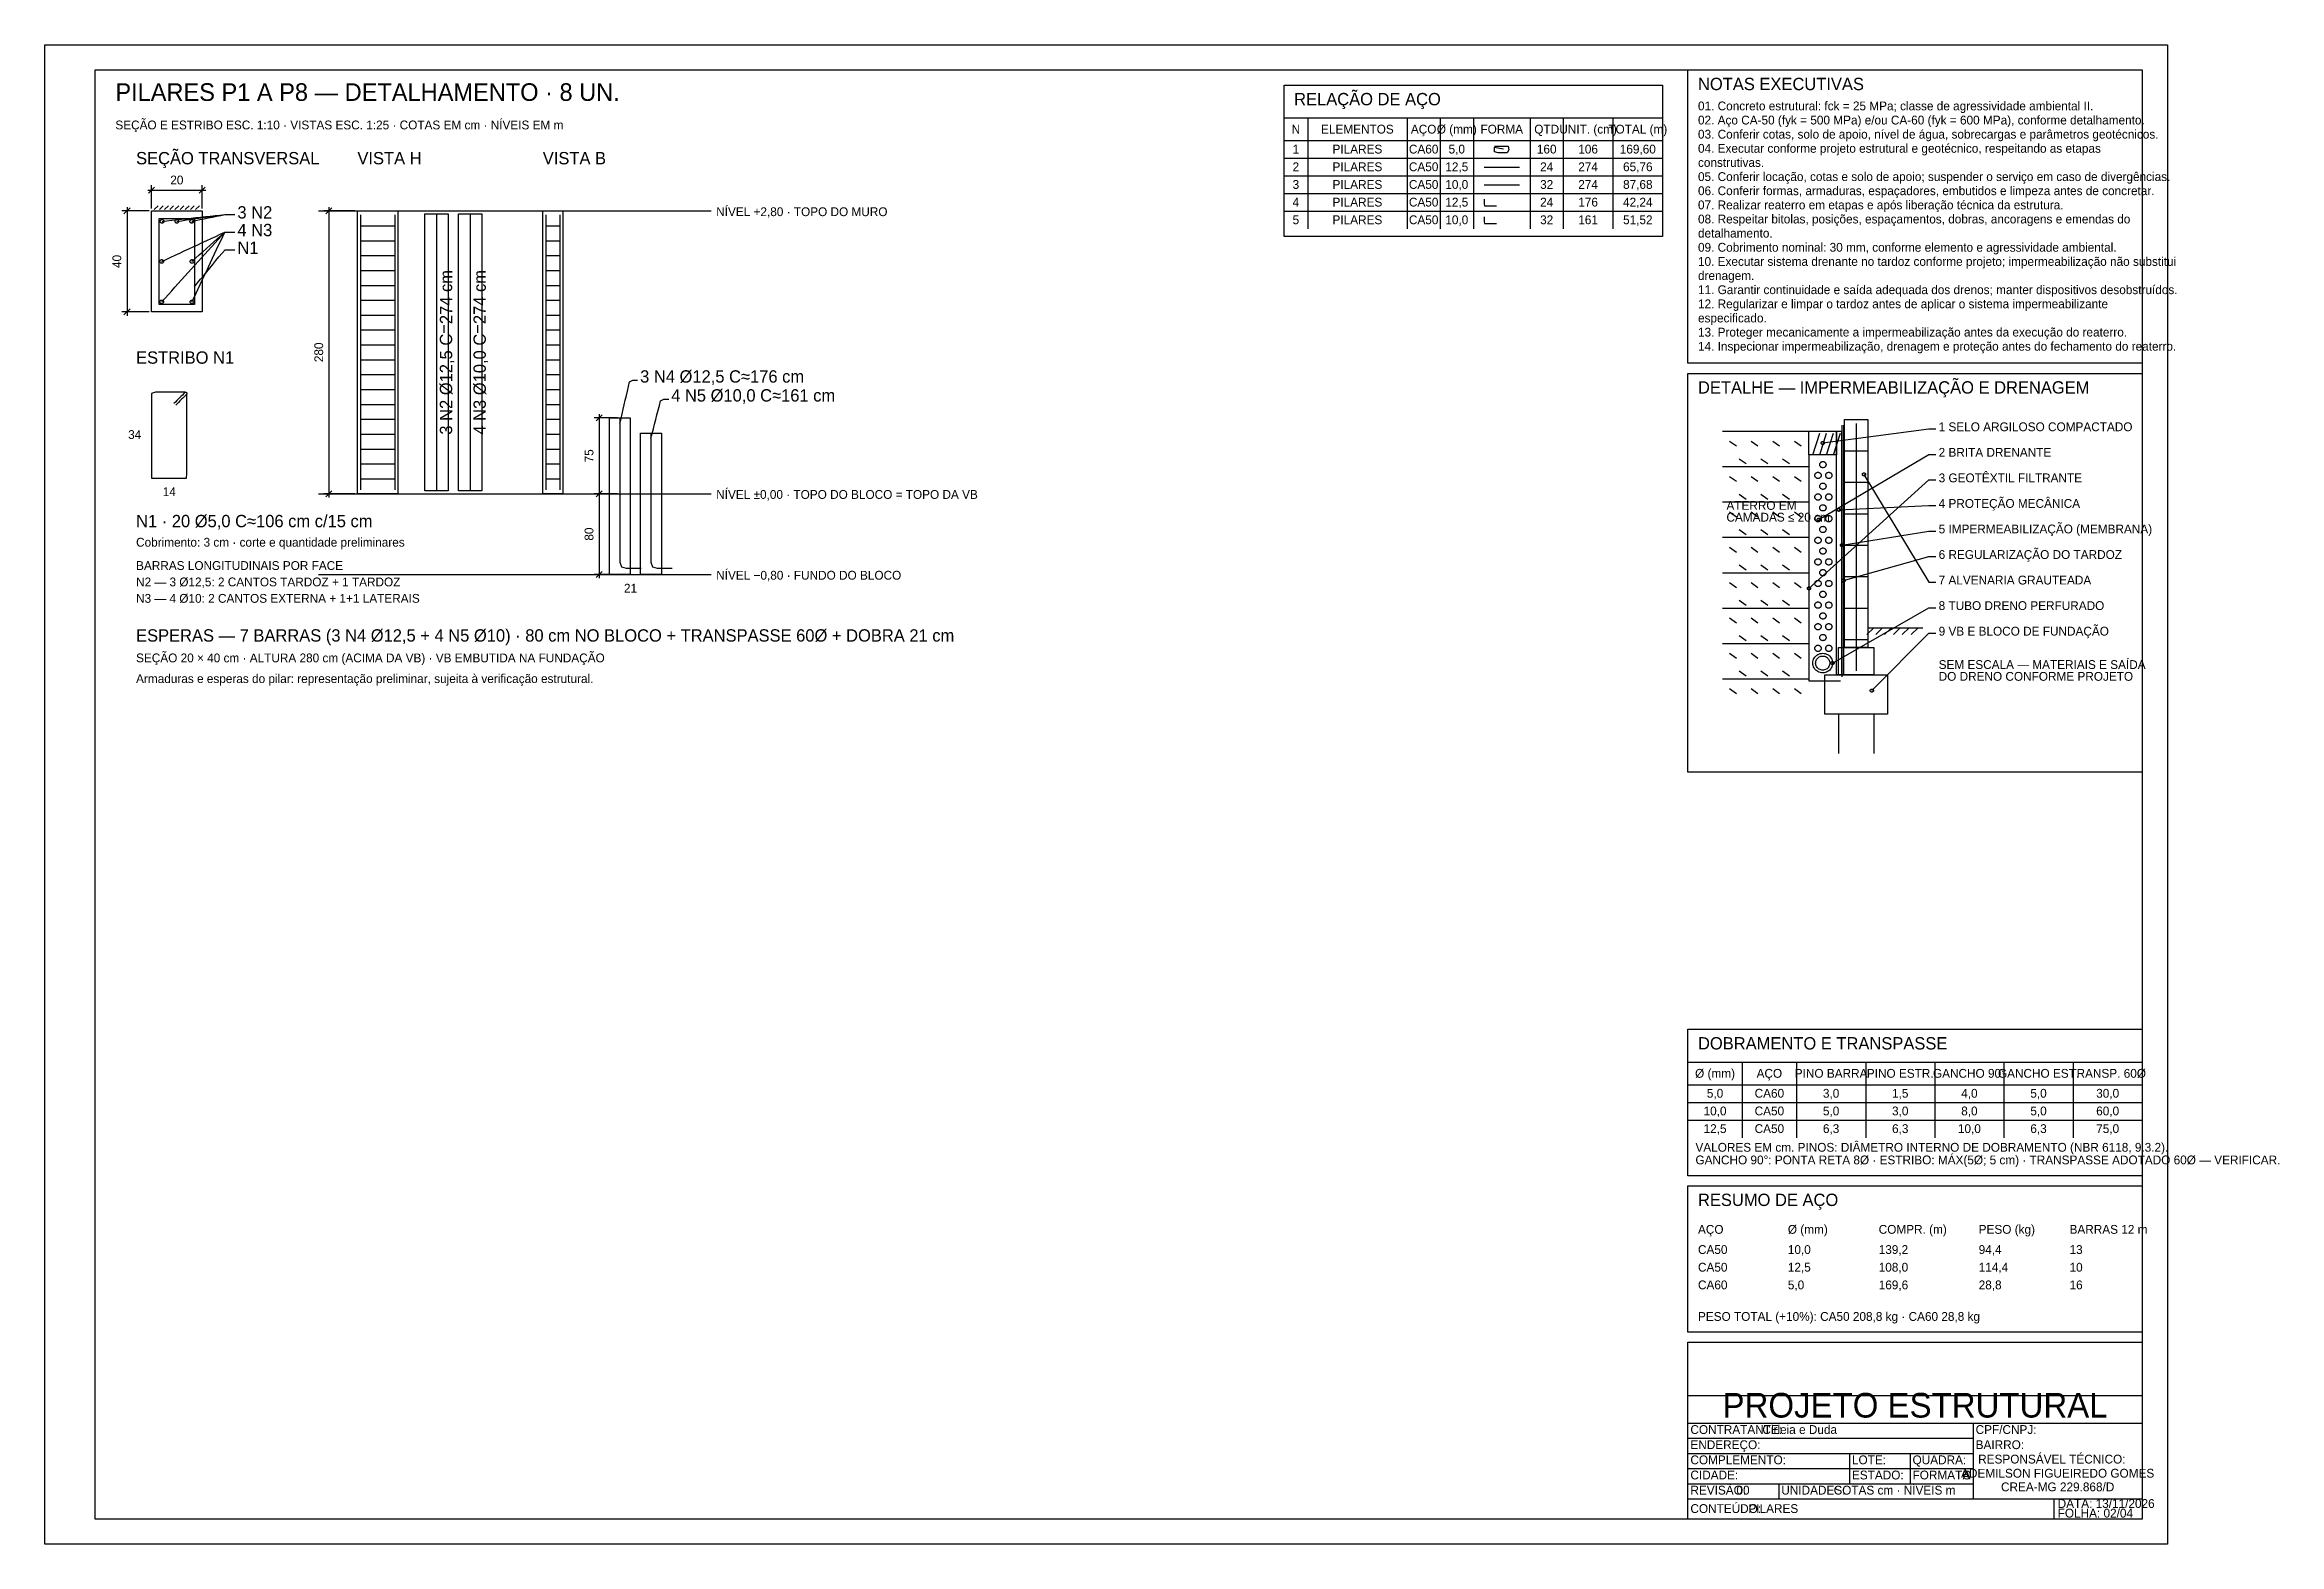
# Model space of a CAD drawing. Header units: millimetres. Extents: x 0 to 3648, y 0 to 594.
# Drawn here: x 921 to 1806, y 0 to 594 of the extents above; entities that cross this region are included whole.
import ezdxf
from ezdxf.enums import TextEntityAlignment as Align

# ---------------------------------------------------------------- set-up
doc = ezdxf.new("R2010")
doc.units = ezdxf.units.MM
for name, color, linetype in [('ALVENARIA', 8, 'CONTINUOUS'), ('ARMADURAS', 1, 'CONTINUOUS'), ('COTAS', 4, 'CONTINUOUS'), ('DESENHOS', 7, 'CONTINUOUS'), ('EIXOS', 6, 'CONTINUOUS'), ('FORMAS', 7, 'CONTINUOUS'), ('MOLDURA', 7, 'CONTINUOUS'), ('SECUNDARIAS', 8, 'CONTINUOUS'), ('TEXTOS', 2, 'CONTINUOUS')]:
    doc.layers.add(name, color=color, linetype=linetype)

msp = doc.modelspace()

# ---------------------------------------------------------------- texts
at = {"layer": 'COTAS'}
msp.add_text('20', height=3.49162, dxfattribs=at).set_placement((973.35897, 538.6542), align=Align.CENTER)
for s, p in [('40', (951.31533, 508.14908)), ('280', (1031.31533, 472.14908)), ('75', (1138.39228, 431.14908)), ('80', (1138.39228, 400.14907))]:
    msp.add_text(s, height=3.49162, rotation=90, dxfattribs=at).set_placement(p, align=Align.CENTER)
at = {"layer": 'TEXTOS'}
for s, height, p in [('PILARES P1 A P8 — DETALHAMENTO · 8 UN.', 6.98462, (949, 571.73882)), ('RELAÇÃO DE AÇO', 4.88827, (1415.99995, 570)), ('NOTAS EXECUTIVAS', 4.88827, (1575.99995, 576)), ('01. Concreto estrutural: fck = 25 MPa; classe de agressividade ambiental II.', 3.49162, (1575.99995, 568)), ('SEÇÃO E ESTRIBO ESC. 1:10 · VISTAS ESC. 1:25 · COTAS EM cm · NÍVEIS EM m', 3.49231, (949, 560.45677)), ('02. Aço CA-50 (fyk = 500 MPa) e/ou CA-60 (fyk = 600 MPa), conforme detalhamento.', 3.49162, (1575.99995, 562.4)), ('03. Conferir cotas, solo de apoio, nível de água, sobrecargas e parâmetros geotécnicos.', 3.49162, (1575.99995, 556.8)), ('SEÇÃO TRANSVERSAL', 4.88718, (957.20513, 546.61061)), ('VISTA H', 4.88718, (1044.89744, 546.61061)), ('VISTA B', 4.88718, (1118.33331, 546.61061)), ('04. Executar conforme projeto estrutural e geotécnico, respeitando as etapas', 3.49162, (1575.99995, 551.2)), ('construtivas.', 3.49162, (1575.99995, 545.6)), ('05. Conferir locação, cotas e solo de apoio; suspender o serviço em caso de divergências.', 3.49162, (1575.99995, 540)), ('06. Conferir formas, armaduras, espaçadores, embutidos e limpeza antes de concretar.', 3.49162, (1575.99995, 534.4)), ('07. Realizar reaterro em etapas e após liberação técnica da estrutura.', 3.49162, (1575.99995, 528.8)), ('4 N3', 4.88718, (997.359, 518.14908)), ('3 N2', 4.88718, (997.359, 525.14907)), ('NÍVEL +2,80 · TOPO DO MURO', 3.49231, (1187.04112, 526.09779)), ('08. Respeitar bitolas, posições, espaçamentos, dobras, ancoragens e emendas do', 3.49162, (1575.99995, 523.2)), ('N1', 4.88718, (997.359, 511.14908)), ('09. Cobrimento nominal: 30 mm, conforme elemento e agressividade ambiental.', 3.49162, (1575.99995, 512)), ('detalhamento.', 3.49162, (1575.99995, 517.6)), ('10. Executar sistema drenante no tardoz conforme projeto; impermeabilização não substitui', 3.49162, (1575.99995, 506.4)), ('drenagem.', 3.49162, (1575.99995, 500.8)), ('11. Garantir continuidade e saída adequada dos drenos; manter dispositivos desobstruídos.', 3.49162, (1575.99995, 495.2)), ('especificado.', 3.49162, (1575.99995, 484)), ('12. Regularizar e limpar o tardoz antes de aplicar o sistema impermeabilizante', 3.49162, (1575.99995, 489.6)), ('13. Proteger mecanicamente a impermeabilização antes da execução do reaterro.', 3.49162, (1575.99995, 478.4)), ('ESTRIBO N1', 4.88718, (957.20513, 467.63626)), ('14. Inspecionar impermeabilização, drenagem e proteção antes do fechamento do reaterro.', 3.49162, (1575.99995, 472.8)), ('3 N4 Ø12,5 C≈176 cm', 4.88718, (1156.89739, 460.14907)), ('DETALHE — IMPERMEABILIZAÇÃO E DRENAGEM', 4.88827, (1575.99995, 455.80001)), ('4 N5 Ø10,0 C≈161 cm', 4.88718, (1169.20508, 452.64907)), ('1', 3.49162, (1671.34049, 440.9027)), ('SELO ARGILOSO COMPACTADO', 3.49162, (1675.23247, 440.9027)), ('2', 3.49162, (1671.34049, 430.78379)), ('BRITA DRENANTE', 3.49162, (1675.23247, 430.78379)), ('GEOTÊXTIL FILTRANTE', 3.49162, (1675.23247, 420.66487)), ('NÍVEL ±0,00 · TOPO DO BLOCO = TOPO DA VB', 3.49231, (1187.04112, 414.0978)), ('3', 3.49162, (1671.34049, 420.66487)), ('N1 · 20 Ø5,0 C≈106 cm c/15 cm', 4.88718, (957.20513, 402.86703)), ('ATERRO EM', 3.49162, (1587.27574, 409.76757)), ('CAMADAS ≤ 20 cm', 3.49162, (1587.27574, 405.0973)), ('4', 3.49162, (1671.34049, 410.54594)), ('PROTEÇÃO MECÂNICA', 3.49162, (1675.23247, 410.54594)), ('Cobrimento: 3 cm · corte e quantidade preliminares', 3.49231, (957.20513, 395.17472)), ('5', 3.49162, (1671.34049, 400.42703)), ('IMPERMEABILIZAÇÃO (MEMBRANA)', 3.49162, (1675.23247, 400.42703)), ('6', 3.49162, (1671.34049, 390.30811)), ('REGULARIZAÇÃO DO TARDOZ', 3.49162, (1675.23247, 390.30811)), ('BARRAS LONGITUDINAIS POR FACE', 3.49231, (957.20513, 385.94395)), ('N2 — 3 Ø12,5: 2 CANTOS TARDOZ + 1 TARDOZ', 3.49231, (957.20513, 379.44394)), ('NÍVEL −0,80 · FUNDO DO BLOCO', 3.49231, (1187.04112, 382.0978)), ('7', 3.49162, (1671.34049, 380.18918)), ('ALVENARIA GRAUTEADA', 3.49162, (1675.23247, 380.18918)), ('N3 — 4 Ø10: 2 CANTOS EXTERNA + 1+1 LATERAIS', 3.49231, (957.20513, 372.94395)), ('8', 3.49162, (1671.34049, 370.07027)), ('TUBO DRENO PERFURADO', 3.49162, (1675.23247, 370.07027)), ('9', 3.49162, (1671.34049, 359.95135)), ('VB E BLOCO DE FUNDAÇÃO', 3.49162, (1675.23247, 359.95135)), ('ESPERAS — 7 BARRAS (3 N4 Ø12,5 + 4 N5 Ø10) · 80 cm NO BLOCO + TRANSPASSE 60Ø + DOBRA 21 cm', 4.88718, (957.20513, 357.55934)), ('SEÇÃO 20 × 40 cm · ALTURA 280 cm (ACIMA DA VB) · VB EMBUTIDA NA FUNDAÇÃO', 3.49231, (957.20513, 349.35421)), ('SEM ESCALA — MATERIAIS E SAÍDA', 3.49162, (1671.34049, 346.71891)), ('DO DRENO CONFORME PROJETO', 3.49162, (1671.34049, 342.04864)), ('Armaduras e esperas do pilar: representação preliminar, sujeita à verificação estrutural.', 3.49231, (957.20513, 341.14908)), ('DOBRAMENTO E TRANSPASSE', 4.88827, (1575.99995, 196.00001)), ('VALORES EM cm. PINOS: DIÂMETRO INTERNO DE DOBRAMENTO (NBR 6118, 9.3.2).', 3.49162, (1575.0001, 155.49999)), ('GANCHO 90°: PONTA RETA 8Ø · ESTRIBO: MÁX(5Ø; 5 cm) · TRANSPASSE ADOTADO 60Ø — VERIFICAR.', 3.49162, (1575.0001, 150.49999)), ('RESUMO DE AÇO', 4.88827, (1575.99995, 134)), ('AÇO', 3.49162, (1575.99995, 122.99999)), ('Ø (mm)', 3.49162, (1611.59991, 122.99999)), ('COMPR. (m)', 3.49162, (1647.60001, 122.99999)), ('PESO (kg)', 3.49162, (1687.19987, 122.99999)), ('BARRAS 12 m', 3.49162, (1723.19997, 122.99999)), ('CA50', 3.49162, (1575.99995, 115.00001)), ('10,0', 3.49162, (1611.59991, 115.00001)), ('139,2', 3.49162, (1647.60001, 115.00001)), ('94,4', 3.49162, (1687.19987, 115.00001)), ('13', 3.49162, (1723.19997, 115.00001)), ('CA50', 3.49162, (1575.99995, 107.99999)), ('12,5', 3.49162, (1611.59991, 107.99999)), ('108,0', 3.49162, (1647.60001, 107.99999)), ('114,4', 3.49162, (1687.19987, 107.99999)), ('10', 3.49162, (1723.19997, 107.99999)), ('CA60', 3.49162, (1575.99995, 101.00001)), ('5,0', 3.49162, (1611.59991, 101.00001)), ('169,6', 3.49162, (1647.60001, 101.00001)), ('28,8', 3.49162, (1687.19987, 101.00001)), ('16', 3.49162, (1723.19997, 101.00001)), ('PESO TOTAL (+10%): CA50 208,8 kg · CA60 28,8 kg', 3.49162, (1575.99995, 88.50001)), ('CONTRATANTE:', 3.49162, (1572.9999, 43.70002)), ('Cirleia e Duda', 3.49162, (1601.50451, 43.70002)), ('CPF/CNPJ:', 3.49162, (1685.99995, 43.70002)), ('ENDEREÇO:', 3.49162, (1572.9999, 37.69998)), ('BAIRRO:', 3.49162, (1685.99995, 37.69998)), ('RESPONSÁVEL TÉCNICO:', 3.49162, (1686.9998, 31.99999)), ('COMPLEMENTO:', 3.49162, (1572.9999, 31.70001)), ('CIDADE:', 3.49162, (1572.9999, 25.69997)), ('LOTE:', 3.49162, (1636.9998, 31.70001)), ('ESTADO:', 3.49162, (1636.9998, 25.69997)), ('QUADRA:', 3.49162, (1660.99995, 31.70001)), ('FORMATO:', 3.49162, (1660.99995, 25.69997)), ('A', 3.49162, (1680.86073, 25.69997)), ('REVISÃO:', 3.49162, (1572.9999, 19.69999)), ('00', 3.49162, (1591.2511, 19.69999)), ('UNIDADES:', 3.49162, (1609, 19.69999)), ('COTAS cm · NÍVEIS m', 3.49162, (1629.75496, 19.69999)), ('DATA: 13/11/2026', 3.49162, (1718.49995, 14.40002)), ('CONTEÚDO:', 3.49162, (1572.9999, 12.4)), ('PILARES', 3.49162, (1595.98367, 12.4)), ('FOLHA: 02/04', 3.49162, (1718.49995, 10.6))]:
    msp.add_text(s, height=height, dxfattribs=at).set_placement(p)
for s, height, p in [('N', 3.49162, (1416.68755, 558.8)), ('ELEMENTOS', 3.49162, (1441.06255, 558.8)), ('AÇO', 3.49162, (1467.3123, 558.8)), ('Ø (mm)', 3.49162, (1480.4373, 558.8)), ('FORMA', 3.49162, (1498.2498, 558.8)), ('QTD', 3.49162, (1516.0623, 558.8)), ('UNIT. (cm)', 3.49162, (1532.46855, 558.8)), ('TOTAL (m)', 3.49162, (1552.15605, 558.8)), ('1', 3.49162, (1416.68755, 550.9)), ('PILARES', 3.49162, (1441.06255, 550.9)), ('CA60', 3.49162, (1467.3123, 550.9)), ('5,0', 3.49162, (1480.4373, 550.9)), ('160', 3.49162, (1516.0623, 550.9)), ('106', 3.49162, (1532.46855, 550.9)), ('169,60', 3.49162, (1552.15605, 550.9)), ('3', 3.49162, (1416.68755, 536.9)), ('2', 3.49162, (1416.68755, 543.9)), ('PILARES', 3.49162, (1441.06255, 543.9)), ('PILARES', 3.49162, (1441.06255, 536.9)), ('CA50', 3.49162, (1467.3123, 543.9)), ('CA50', 3.49162, (1467.3123, 536.9)), ('12,5', 3.49162, (1480.4373, 543.9)), ('10,0', 3.49162, (1480.4373, 536.9)), ('32', 3.49162, (1516.0623, 536.9)), ('24', 3.49162, (1516.0623, 543.9)), ('274', 3.49162, (1532.46855, 543.9)), ('274', 3.49162, (1532.46855, 536.9)), ('87,68', 3.49162, (1552.15605, 536.9)), ('65,76', 3.49162, (1552.15605, 543.9)), ('4', 3.49162, (1416.68755, 529.9)), ('PILARES', 3.49162, (1441.06255, 529.9)), ('CA50', 3.49162, (1467.3123, 529.9)), ('12,5', 3.49162, (1480.4373, 529.9)), ('24', 3.49162, (1516.0623, 529.9)), ('176', 3.49162, (1532.46855, 529.9)), ('42,24', 3.49162, (1552.15605, 529.9)), ('5', 3.49162, (1416.68755, 522.9)), ('PILARES', 3.49162, (1441.06255, 522.9)), ('CA50', 3.49162, (1467.3123, 522.9)), ('10,0', 3.49162, (1480.4373, 522.9)), ('32', 3.49162, (1516.0623, 522.9)), ('161', 3.49162, (1532.46855, 522.9)), ('51,52', 3.49162, (1552.15605, 522.9)), ('14', 3.49231, (970.35892, 415.17472)), ('21', 3.49231, (1153.09743, 376.9696)), ('Ø (mm)', 3.49162, (1582.76077, 184.8)), ('AÇO', 3.49162, (1604.28245, 184.8)), ('PINO BARRA', 3.49162, (1628.73908, 184.8)), ('PINO ESTR.', 3.49162, (1656.13041, 184.8)), ('GANCHO 90°', 3.49162, (1683.52173, 184.8)), ('GANCHO EST.', 3.49162, (1710.91306, 184.8)), ('TRANSP. 60Ø', 3.49162, (1738.30439, 184.8)), ('5,0', 3.49162, (1582.76077, 176.90002)), ('CA60', 3.49162, (1604.28245, 176.90002)), ('3,0', 3.49162, (1628.73908, 176.90002)), ('1,5', 3.49162, (1656.13041, 176.90002)), ('4,0', 3.49162, (1683.52173, 176.90002)), ('5,0', 3.49162, (1710.91306, 176.90002)), ('30,0', 3.49162, (1738.30439, 176.90002)), ('10,0', 3.49162, (1582.76077, 169.9)), ('CA50', 3.49162, (1604.28245, 169.9)), ('5,0', 3.49162, (1628.73908, 169.9)), ('3,0', 3.49162, (1656.13041, 169.9)), ('8,0', 3.49162, (1683.52173, 169.9)), ('5,0', 3.49162, (1710.91306, 169.9)), ('60,0', 3.49162, (1738.30439, 169.9)), ('12,5', 3.49162, (1582.76077, 162.89999)), ('CA50', 3.49162, (1604.28245, 162.89999)), ('6,3', 3.49162, (1628.73908, 162.89999)), ('6,3', 3.49162, (1656.13041, 162.89999)), ('10,0', 3.49162, (1683.52173, 162.89999)), ('6,3', 3.49162, (1710.91306, 162.89999)), ('75,0', 3.49162, (1738.30439, 162.89999)), ('PROJETO ESTRUTURAL', 9.77654, (1661.9998, 50.19998)), ('ADEMILSON FIGUEIREDO GOMES', 3.49162, (1718.49995, 26.40003)), ('CREA-MG 229.868/D', 3.49162, (1718.49995, 21.00001))]:
    msp.add_text(s, height=height, dxfattribs=at).set_placement(p, align=Align.CENTER)
for s, p in [('3 N2 Ø12,5 C=274 cm', (1082.43587, 472.14908)), ('4 N3 Ø10,0 C=274 cm', (1095.76921, 472.14908))]:
    msp.add_text(s, height=4.88718, rotation=90, dxfattribs=at).set_placement(p, align=Align.CENTER)
msp.add_text('34', height=3.49231, dxfattribs=at).set_placement((959.25641, 437.81575), align=Align.RIGHT)

# ---------------------------------------------------------------- linework, layer by layer
at = {"layer": 'ALVENARIA'}
for p, q in [((1633.97847, 433.11892), (1643.31891, 433.11892)), ((1633.97847, 420.66487), (1643.31891, 420.66487)), ((1633.97847, 408.21082), (1643.31891, 408.21082)), ((1633.97847, 395.75676), (1643.31891, 395.75676)), ((1633.97847, 383.3027), (1643.31891, 383.3027)), ((1633.97847, 370.84865), (1643.31891, 370.84865)), ((1633.97847, 358.39459), (1643.31891, 358.39459))]:
    msp.add_line(p, q, dxfattribs=at)
at = {"layer": 'ARMADURAS'}
for p, q in [((1495.38997, 553.8), (1497.19536, 553.8)), ((1495.38997, 551.60337), (1495.38997, 553.40878)), ((1495.38997, 553.40878), (1498.90986, 552.8)), ((1496.79197, 551.2), (1495.38997, 551.60337)), ((1498.59736, 551.2), (1496.79197, 551.2)), ((1497.19536, 553.8), (1499.00075, 553.8)), ((1500.40274, 551.2), (1498.59736, 551.2)), ((1499.00075, 553.8), (1500.80614, 553.8)), ((1501.10988, 552.29832), (1500.40274, 551.2)), ((1500.80614, 553.8), (1501.10988, 552.29832)), ((1491.2501, 545.5), (1492.9999, 545.5)), ((1492.9999, 545.5), (1494.74995, 545.5)), ((1494.74995, 545.5), (1496.5, 545.5)), ((1496.5, 545.5), (1498.2498, 545.5)), ((1498.2498, 545.5), (1500.0001, 545.5)), ((1500.0001, 545.5), (1501.7499, 545.5)), ((1501.7499, 545.5), (1503.49995, 545.5)), ((1503.49995, 545.5), (1505.25, 545.5)), ((1491.2501, 538.5), (1492.9999, 538.5)), ((1491.2501, 532.8), (1491.2501, 531.86251)), ((1491.2501, 531.86251), (1491.2501, 530.92501)), ((1492.9999, 538.5), (1494.74995, 538.5)), ((1494.74995, 538.5), (1496.5, 538.5)), ((1496.5, 538.5), (1498.2498, 538.5)), ((1498.2498, 538.5), (1500.0001, 538.5)), ((1500.0001, 538.5), (1501.7499, 538.5)), ((1501.7499, 538.5), (1503.49995, 538.5)), ((1503.49995, 538.5), (1505.25, 538.5)), ((1491.2501, 530.92501), (1491.46244, 530.2)), ((1491.2501, 525.8), (1491.2501, 524.86251)), ((1491.2501, 524.86251), (1491.2501, 523.92501)), ((1491.2501, 523.92501), (1491.46244, 523.2)), ((1491.46244, 530.2), (1492.39994, 530.2)), ((1491.46244, 523.2), (1492.39994, 523.2)), ((1492.39994, 530.2), (1493.33744, 530.2)), ((1492.39994, 523.2), (1493.33744, 523.2)), ((1493.33744, 530.2), (1494.27494, 530.2)), ((1493.33744, 523.2), (1494.27494, 523.2)), ((1494.27494, 530.2), (1495.21244, 530.2)), ((1494.27494, 523.2), (1495.21244, 523.2)), ((1495.21244, 530.2), (1496.14994, 530.2)), ((1495.21244, 523.2), (1496.14994, 523.2)), ((1633.04422, 443.23784), (1633.04422, 343.6054)), ((1638.64869, 444.01621), (1638.64869, 345.94054))]:
    msp.add_line(p, q, dxfattribs=at)
at = {"layer": 'COTAS'}
for p, q in [((961.85895, 536.3542), (984.859, 536.3542)), ((962.15893, 535.15421), (964.55902, 537.5542)), ((963.35897, 529.14907), (963.35897, 538.35421)), ((982.15893, 535.15421), (984.55902, 537.5542)), ((983.35897, 529.14907), (983.35897, 538.35421)), ((962.359, 528.14908), (951.61543, 528.14908)), ((952.41534, 526.94908), (954.81543, 529.34907)), ((953.61538, 529.64908), (953.61538, 486.64907)), ((967.48395, 524.02408), (969.39739, 524.23369)), ((969.39739, 524.23369), (971.31095, 524.4433)), ((971.31095, 524.4433), (973.22438, 524.65292)), ((973.22438, 524.65292), (975.13782, 524.86254)), ((973.35897, 524.02408), (975.25901, 524.29658)), ((975.13782, 524.86254), (977.05126, 525.07215)), ((975.25901, 524.29658), (977.15893, 524.56908)), ((977.05126, 525.07215), (978.96469, 525.28177)), ((977.15893, 524.56908), (979.05897, 524.84158)), ((978.96469, 525.28177), (980.87826, 525.49139)), ((979.05897, 524.84158), (980.95901, 525.11408)), ((979.234, 524.02408), (980.87462, 524.3647)), ((980.87462, 524.3647), (982.51525, 524.70533)), ((980.87826, 525.49139), (982.79169, 525.701)), ((980.95901, 525.11408), (982.85892, 525.38658)), ((982.51525, 524.70533), (984.15587, 525.04595)), ((982.79169, 525.701), (984.70513, 525.91062)), ((982.85892, 525.38658), (984.75896, 525.65908)), ((984.15587, 525.04595), (985.7965, 525.38658)), ((984.70513, 525.91062), (986.61856, 526.12023)), ((984.75896, 525.65908), (986.659, 525.93157)), ((985.7965, 525.38658), (987.43712, 525.7272)), ((986.61856, 526.12023), (988.532, 526.32984)), ((986.659, 525.93157), (988.55892, 526.20407)), ((987.43712, 525.7272), (989.07775, 526.06782)), ((988.532, 526.32984), (990.44556, 526.53945)), ((988.55892, 526.20407), (990.45896, 526.47657)), ((989.07775, 526.06782), (990.71837, 526.40845)), ((990.44556, 526.53945), (992.359, 526.74907)), ((990.45896, 526.47657), (992.359, 526.74907)), ((990.71837, 526.40845), (992.359, 526.74907)), ((992.359, 526.74907), (992.85892, 526.74907)), ((992.85892, 526.74907), (993.35897, 526.74907)), ((993.35897, 526.74907), (993.85902, 526.74907)), ((993.85902, 526.74907), (994.35895, 526.74907)), ((994.35895, 526.74907), (994.859, 526.74907)), ((994.859, 526.74907), (995.35892, 526.74907)), ((995.35892, 526.74907), (995.85897, 526.74907)), ((995.85897, 526.74907), (996.35902, 526.74907)), ((1043.89746, 528.14908), (1031.61543, 528.14908)), ((1032.41534, 526.94908), (1034.81543, 529.34907)), ((1033.61538, 529.64908), (1033.61538, 414.64907)), ((978.07327, 513.12051), (979.859, 513.94907)), ((979.859, 513.94907), (981.64473, 514.77765)), ((981.64473, 514.77765), (983.43046, 515.60622)), ((983.43046, 515.60622), (985.21607, 516.43479)), ((985.13669, 513.30463), (986.58126, 514.59352)), ((985.21607, 516.43479), (987.0018, 517.26336)), ((985.77997, 512.48592), (987.09583, 513.93855)), ((986.58126, 514.59352), (988.02569, 515.88241)), ((987.0018, 517.26336), (988.78754, 518.09194)), ((987.09583, 513.93855), (988.41156, 515.39118)), ((988.02569, 515.88241), (989.47013, 517.1713)), ((988.41156, 515.39118), (989.72741, 516.84382)), ((988.78754, 518.09194), (990.57327, 518.92051)), ((989.10892, 512.84908), (989.92147, 514.57407)), ((989.47013, 517.1713), (990.91456, 518.46019)), ((989.72741, 516.84382), (991.04314, 518.29644)), ((989.92147, 514.57407), (990.73402, 516.29908)), ((990.57327, 518.92051), (992.359, 519.74907)), ((990.73402, 516.29908), (991.54645, 518.02408)), ((990.91456, 518.46019), (992.359, 519.74907)), ((991.04314, 518.29644), (992.359, 519.74907)), ((991.54645, 518.02408), (992.359, 519.74907)), ((992.359, 519.74907), (992.85892, 519.74907)), ((992.85892, 519.74907), (993.35897, 519.74907)), ((993.35897, 519.74907), (993.85902, 519.74907)), ((993.85902, 519.74907), (994.35895, 519.74907)), ((994.35895, 519.74907), (994.859, 519.74907)), ((994.859, 519.74907), (995.35892, 519.74907)), ((995.35892, 519.74907), (995.85897, 519.74907)), ((995.85897, 519.74907), (996.35902, 519.74907)), ((967.359, 508.14908), (969.14473, 508.97765)), ((969.14473, 508.97765), (970.93046, 509.80622)), ((970.93046, 509.80622), (972.71607, 510.63479)), ((972.71607, 510.63479), (974.5018, 511.46336)), ((974.5018, 511.46336), (976.28754, 512.29193)), ((976.28754, 512.29193), (978.07327, 513.12051)), ((977.88534, 503.77013), (979.20107, 505.22276)), ((979.20107, 505.22276), (980.51693, 506.67539)), ((979.35895, 508.14908), (980.80339, 509.43797)), ((980.51693, 506.67539), (981.83266, 508.12803)), ((980.80339, 509.43797), (982.24782, 510.72686)), ((981.83266, 508.12803), (983.14839, 509.58066)), ((982.24782, 510.72686), (983.69226, 512.01575)), ((983.14839, 509.58066), (984.46424, 511.03329)), ((983.69226, 512.01575), (985.13669, 513.30463)), ((984.46424, 511.03329), (985.77997, 512.48592)), ((985.04642, 504.22408), (985.85897, 505.94908)), ((985.20555, 504.0458), (986.41724, 505.51998)), ((985.85897, 505.94908), (986.67152, 507.67408)), ((986.41724, 505.51998), (987.62893, 506.99416)), ((986.67152, 507.67408), (987.48395, 509.39908)), ((987.48395, 509.39908), (988.2965, 511.12408)), ((987.62893, 506.99416), (988.84062, 508.46834)), ((988.2965, 511.12408), (989.10892, 512.84908)), ((988.84062, 508.46834), (990.05218, 509.94252)), ((990.05218, 509.94252), (991.26387, 511.41669)), ((991.26387, 511.41669), (992.54254, 512.74908)), ((992.54254, 512.74908), (994.45072, 512.74908)), ((994.45072, 512.74908), (996.35902, 512.74908)), ((969.99058, 495.05434), (971.30632, 496.50697)), ((971.30632, 496.50697), (972.62217, 497.9596)), ((972.62217, 497.9596), (973.9379, 499.41224)), ((973.9379, 499.41224), (975.25376, 500.86487)), ((975.25376, 500.86487), (976.56949, 502.3175)), ((976.56949, 502.3175), (977.88534, 503.77013)), ((980.35892, 498.14908), (981.57061, 499.62326)), ((980.98392, 495.59907), (981.79647, 497.32408)), ((981.57061, 499.62326), (982.7823, 501.09743)), ((981.79647, 497.32408), (982.60902, 499.04908)), ((982.60902, 499.04908), (983.42145, 500.77408)), ((982.7823, 501.09743), (983.99399, 502.57162)), ((983.42145, 500.77408), (984.234, 502.49908)), ((983.99399, 502.57162), (985.20555, 504.0458)), ((984.234, 502.49908), (985.04642, 504.22408)), ((962.359, 488.14908), (951.61543, 488.14908)), ((952.41534, 486.94908), (954.81543, 489.34907)), ((967.359, 492.14908), (968.67473, 493.60171)), ((968.67473, 493.60171), (969.99058, 495.05434)), ((979.35895, 492.14908), (980.1715, 493.87408)), ((980.1715, 493.87408), (980.98392, 495.59907)), ((1152.30629, 458.63654), (1152.73235, 460.44747)), ((1152.73235, 460.44747), (1154.03706, 461.14908)), ((1154.03706, 461.14908), (1155.89741, 461.14908)), ((1150.60181, 451.39281), (1151.02799, 453.20374)), ((1151.02799, 453.20374), (1151.45405, 455.01467)), ((1151.45405, 455.01467), (1151.88011, 456.82561)), ((1151.88011, 456.82561), (1152.30629, 458.63654)), ((1164.52985, 451.03246), (1165.00486, 452.87295)), ((1165.00486, 452.87295), (1166.30431, 453.64908)), ((1166.30431, 453.64908), (1168.2051, 453.64908)), ((1147.89749, 446.14908), (1138.69226, 446.14908)), ((1139.49229, 444.94908), (1141.89238, 447.34908)), ((1140.69233, 447.64907), (1140.69233, 414.64907)), ((1148.89746, 444.14908), (1149.32352, 445.96001)), ((1149.32352, 445.96001), (1149.7497, 447.77094)), ((1149.7497, 447.77094), (1150.17576, 449.58188)), ((1150.17576, 449.58188), (1150.60181, 451.39281)), ((1162.15505, 441.83004), (1162.63006, 443.67054)), ((1162.63006, 443.67054), (1163.10494, 445.51101)), ((1163.10494, 445.51101), (1163.57995, 447.35149)), ((1163.57995, 447.35149), (1164.05496, 449.19198)), ((1164.05496, 449.19198), (1164.52985, 451.03246)), ((1161.20515, 438.14908), (1161.68004, 439.98955)), ((1161.68004, 439.98955), (1162.15505, 441.83004)), ((1624.79352, 436.23243), (1624.79878, 436.31372)), ((1624.79878, 436.15116), (1624.79352, 436.23243)), ((1624.79878, 436.31372), (1624.8148, 436.3936)), ((1624.8148, 436.07127), (1624.79878, 436.15116)), ((1624.8148, 436.3936), (1624.84085, 436.47073)), ((1624.84085, 435.99413), (1624.8148, 436.07127)), ((1624.84085, 436.47073), (1624.8769, 436.54379)), ((1624.8769, 435.92107), (1624.84085, 435.99413)), ((1624.8769, 436.54379), (1624.92223, 436.61151)), ((1624.92223, 435.85336), (1624.8769, 435.92107)), ((1624.92223, 436.61151), (1624.97581, 436.67275)), ((1624.97581, 435.79212), (1624.92223, 435.85336)), ((1624.97581, 436.67275), (1625.03716, 436.72646)), ((1625.03716, 435.73841), (1624.97581, 435.79212)), ((1625.03716, 436.72646), (1625.10477, 436.77172)), ((1625.10477, 435.69316), (1625.03716, 435.73841)), ((1625.10477, 436.77172), (1625.17788, 436.80774)), ((1625.17788, 435.65714), (1625.10477, 435.69316)), ((1625.17788, 436.80774), (1625.25501, 436.83391)), ((1625.25501, 435.63095), (1625.17788, 435.65714)), ((1625.25501, 436.83391), (1625.33489, 436.84981)), ((1625.33489, 435.61505), (1625.25501, 435.63095)), ((1625.33489, 436.84981), (1625.41627, 436.85513)), ((1625.41627, 435.60973), (1625.33489, 435.61505)), ((1625.41627, 436.23243), (1667.44852, 441.83676)), ((1625.41627, 436.85513), (1625.4974, 436.84981)), ((1625.4974, 435.61505), (1625.41627, 435.60973)), ((1625.4974, 436.84981), (1625.57727, 436.83391)), ((1625.57727, 435.63095), (1625.4974, 435.61505)), ((1625.57727, 436.83391), (1625.6544, 436.80774)), ((1625.6544, 435.65714), (1625.57727, 435.63095)), ((1625.6544, 436.80774), (1625.72751, 436.77172)), ((1625.72751, 435.69316), (1625.6544, 435.65714)), ((1625.72751, 436.77172), (1625.79537, 436.72646)), ((1625.79537, 435.73841), (1625.72751, 435.69316)), ((1625.79537, 436.72646), (1625.85647, 436.67275)), ((1625.85647, 435.79212), (1625.79537, 435.73841)), ((1625.85647, 436.67275), (1625.91006, 436.61151)), ((1625.91006, 435.85336), (1625.85647, 435.79212)), ((1625.91006, 436.61151), (1625.95538, 436.54379)), ((1625.95538, 435.92107), (1625.91006, 435.85336)), ((1625.95538, 436.54379), (1625.99144, 436.47073)), ((1625.99144, 435.99413), (1625.95538, 435.92107)), ((1625.99144, 436.47073), (1626.01773, 436.3936)), ((1626.01773, 436.07127), (1625.99144, 435.99413)), ((1626.01773, 436.3936), (1626.0335, 436.31372)), ((1626.0335, 436.15116), (1626.01773, 436.07127)), ((1626.0335, 436.31372), (1626.03876, 436.23243)), ((1626.03876, 436.23243), (1626.0335, 436.15116)), ((1667.44852, 441.83676), (1670.17288, 441.83676)), ((1623.85927, 405.87567), (1667.44852, 431.71783)), ((1667.44852, 431.71783), (1670.17288, 431.71783)), ((1043.89746, 416.14908), (1031.61543, 416.14908)), ((1032.41534, 414.94908), (1034.81543, 417.34908)), ((1147.89749, 416.14908), (1138.69226, 416.14908)), ((1147.89749, 416.14908), (1138.69226, 416.14908)), ((1139.49229, 414.94908), (1141.89238, 417.34908)), ((1139.49229, 414.94908), (1141.89238, 417.34908)), ((1140.69233, 417.64907), (1140.69233, 382.64907)), ((1619.96755, 378.63243), (1667.44852, 421.59892)), ((1641.13942, 423.77838), (1641.14468, 423.85965)), ((1641.14468, 423.69709), (1641.13942, 423.77838)), ((1641.14468, 423.85965), (1641.16071, 423.93954)), ((1641.16071, 423.61722), (1641.14468, 423.69709)), ((1641.16071, 423.93954), (1641.18675, 424.01668)), ((1641.18675, 423.54008), (1641.16071, 423.61722)), ((1641.18675, 424.01668), (1641.22281, 424.08974)), ((1641.22281, 423.46702), (1641.18675, 423.54008)), ((1641.22281, 424.08974), (1641.26813, 424.15746)), ((1641.26813, 423.3993), (1641.22281, 423.46702)), ((1641.26813, 424.15746), (1641.32171, 424.21869)), ((1641.32171, 423.33807), (1641.26813, 423.3993)), ((1641.32171, 424.21869), (1641.38306, 424.2724)), ((1641.38306, 423.28435), (1641.32171, 423.33807)), ((1641.38306, 424.2724), (1641.45067, 424.31765)), ((1641.45067, 423.2391), (1641.38306, 423.28435)), ((1641.45067, 424.31765), (1641.52379, 424.35368)), ((1641.52379, 423.20307), (1641.45067, 423.2391)), ((1641.52379, 424.35368), (1641.60091, 424.37986)), ((1641.60091, 423.17689), (1641.52379, 423.20307)), ((1641.60091, 424.37986), (1641.68079, 424.39576)), ((1641.68079, 423.161), (1641.60091, 423.17689)), ((1641.68079, 424.39576), (1641.76217, 424.40108)), ((1641.76217, 423.15568), (1641.68079, 423.161)), ((1641.76217, 424.40108), (1641.8433, 424.39576)), ((1641.76217, 423.77838), (1667.44852, 381.12324)), ((1641.8433, 423.161), (1641.76217, 423.15568)), ((1641.8433, 424.39576), (1641.92318, 424.37986)), ((1641.92318, 423.17689), (1641.8433, 423.161)), ((1641.92318, 424.37986), (1642.0003, 424.35368)), ((1642.0003, 423.20307), (1641.92318, 423.17689)), ((1642.0003, 424.35368), (1642.07342, 424.31765)), ((1642.07342, 423.2391), (1642.0003, 423.20307)), ((1642.07342, 424.31765), (1642.14128, 424.2724)), ((1642.14128, 423.28435), (1642.07342, 423.2391)), ((1642.14128, 424.2724), (1642.20237, 424.21869)), ((1642.20237, 423.33807), (1642.14128, 423.28435)), ((1642.20237, 424.21869), (1642.25621, 424.15746)), ((1642.25621, 423.3993), (1642.20237, 423.33807)), ((1642.25621, 424.15746), (1642.30128, 424.08974)), ((1642.30128, 423.46702), (1642.25621, 423.3993)), ((1642.30128, 424.08974), (1642.33734, 424.01668)), ((1642.33734, 423.54008), (1642.30128, 423.46702)), ((1642.33734, 424.01668), (1642.36363, 423.93954)), ((1642.36363, 423.61722), (1642.33734, 423.54008)), ((1642.36363, 423.93954), (1642.37941, 423.85965)), ((1642.37941, 423.69709), (1642.36363, 423.61722)), ((1642.37941, 423.85965), (1642.38492, 423.77838)), ((1642.38492, 423.77838), (1642.37941, 423.69709)), ((1667.44852, 421.59892), (1670.17288, 421.59892)), ((1631.17623, 409.76757), (1631.18149, 409.84884)), ((1631.18149, 409.68629), (1631.17623, 409.76757)), ((1631.18149, 409.84884), (1631.19752, 409.92874)), ((1631.19752, 409.60641), (1631.18149, 409.68629)), ((1631.19752, 409.92874), (1631.22356, 410.00586)), ((1631.22356, 409.52927), (1631.19752, 409.60641)), ((1631.22356, 410.00586), (1631.25962, 410.07891)), ((1631.25962, 409.45621), (1631.22356, 409.52927)), ((1631.25962, 410.07891), (1631.30494, 410.14665)), ((1631.30494, 409.3885), (1631.25962, 409.45621)), ((1631.30494, 410.14665), (1631.35852, 410.20789)), ((1631.35852, 409.32726), (1631.30494, 409.3885)), ((1631.35852, 410.20789), (1631.41987, 410.2616)), ((1631.41987, 409.27355), (1631.35852, 409.32726)), ((1631.41987, 410.2616), (1631.48748, 410.30684)), ((1631.48748, 409.22829), (1631.41987, 409.27355)), ((1631.48748, 410.30684), (1631.5606, 410.34287)), ((1631.5606, 409.19226), (1631.48748, 409.22829)), ((1631.5606, 410.34287), (1631.63772, 410.36905)), ((1631.63772, 409.16608), (1631.5606, 409.19226)), ((1631.63772, 410.36905), (1631.7176, 410.38495)), ((1631.7176, 409.15019), (1631.63772, 409.16608)), ((1631.7176, 410.38495), (1631.79898, 410.39027)), ((1631.79898, 409.14487), (1631.7176, 409.15019)), ((1631.79898, 409.76757), (1667.44852, 411.48)), ((1631.79898, 410.39027), (1631.88011, 410.38495)), ((1631.88011, 409.15019), (1631.79898, 409.14487)), ((1631.88011, 410.38495), (1631.95999, 410.36905)), ((1631.95999, 409.16608), (1631.88011, 409.15019)), ((1631.95999, 410.36905), (1632.03711, 410.34287)), ((1632.03711, 409.19226), (1631.95999, 409.16608)), ((1632.03711, 410.34287), (1632.11023, 410.30684)), ((1632.11023, 409.22829), (1632.03711, 409.19226)), ((1632.11023, 410.30684), (1632.17808, 410.2616)), ((1632.17808, 409.27355), (1632.11023, 409.22829)), ((1632.17808, 410.2616), (1632.23918, 410.20789)), ((1632.23918, 409.32726), (1632.17808, 409.27355)), ((1632.23918, 410.20789), (1632.29277, 410.14665)), ((1632.29277, 409.3885), (1632.23918, 409.32726)), ((1632.29277, 410.14665), (1632.33809, 410.07891)), ((1632.33809, 409.45621), (1632.29277, 409.3885)), ((1632.33809, 410.07891), (1632.37415, 410.00586)), ((1632.37415, 409.52927), (1632.33809, 409.45621)), ((1632.37415, 410.00586), (1632.40044, 409.92874)), ((1632.40044, 409.60641), (1632.37415, 409.52927)), ((1632.40044, 409.92874), (1632.41622, 409.84884)), ((1632.41622, 409.68629), (1632.40044, 409.60641)), ((1632.41622, 409.84884), (1632.42147, 409.76757)), ((1632.42147, 409.76757), (1632.41622, 409.68629)), ((1667.44852, 411.48), (1670.17288, 411.48)), ((1623.23678, 405.87567), (1623.24204, 405.95696)), ((1623.24204, 405.7944), (1623.23678, 405.87567)), ((1623.24204, 405.95696), (1623.25781, 406.03684)), ((1623.25781, 405.71451), (1623.24204, 405.7944)), ((1623.25781, 406.03684), (1623.2841, 406.11398)), ((1623.2841, 405.63739), (1623.25781, 405.71451)), ((1623.2841, 406.11398), (1623.32016, 406.18703)), ((1623.32016, 405.56433), (1623.2841, 405.63739)), ((1623.32016, 406.18703), (1623.36548, 406.25475)), ((1623.36548, 405.4966), (1623.32016, 405.56433)), ((1623.36548, 406.25475), (1623.41907, 406.31599)), ((1623.41907, 405.43536), (1623.36548, 405.4966)), ((1623.41907, 406.31599), (1623.48042, 406.3697)), ((1623.48042, 405.38165), (1623.41907, 405.43536)), ((1623.48042, 406.3697), (1623.54803, 406.41496)), ((1623.54803, 405.3364), (1623.48042, 405.38165)), ((1623.54803, 406.41496), (1623.62114, 406.45098)), ((1623.62114, 405.30038), (1623.54803, 405.3364)), ((1623.62114, 406.45098), (1623.69827, 406.47717)), ((1623.69827, 405.27419), (1623.62114, 405.30038)), ((1623.69827, 406.47717), (1623.77815, 406.49305)), ((1623.77815, 405.25829), (1623.69827, 405.27419)), ((1623.77815, 406.49305), (1623.85927, 406.49837)), ((1623.85927, 405.25297), (1623.77815, 405.25829)), ((1623.85927, 406.49837), (1623.94066, 406.49305)), ((1623.94066, 405.25829), (1623.85927, 405.25297)), ((1623.94066, 406.49305), (1624.02053, 406.47717)), ((1624.02053, 405.27419), (1623.94066, 405.25829)), ((1624.02053, 406.47717), (1624.09766, 406.45098)), ((1624.09766, 405.30038), (1624.02053, 405.27419)), ((1624.09766, 406.45098), (1624.17077, 406.41496)), ((1624.17077, 405.3364), (1624.09766, 405.30038)), ((1624.17077, 406.41496), (1624.23838, 406.3697)), ((1624.23838, 405.38165), (1624.17077, 405.3364)), ((1624.23838, 406.3697), (1624.29973, 406.31599)), ((1624.29973, 405.43536), (1624.23838, 405.38165)), ((1624.29973, 406.31599), (1624.35357, 406.25475)), ((1624.35357, 405.4966), (1624.29973, 405.43536)), ((1624.35357, 406.25475), (1624.39864, 406.18703)), ((1624.39864, 405.56433), (1624.35357, 405.4966)), ((1624.39864, 406.18703), (1624.4347, 406.11398)), ((1624.4347, 405.63739), (1624.39864, 405.56433)), ((1624.4347, 406.11398), (1624.46099, 406.03684)), ((1624.46099, 405.71451), (1624.4347, 405.63739)), ((1624.46099, 406.03684), (1624.47676, 405.95696)), ((1624.47676, 405.7944), (1624.46099, 405.71451)), ((1624.47676, 405.95696), (1624.48202, 405.87567)), ((1624.48202, 405.87567), (1624.47676, 405.7944)), ((1633.04422, 395.75676), (1667.44852, 401.36107)), ((1667.44852, 401.36107), (1670.17288, 401.36107)), ((1632.42147, 395.75676), (1632.42698, 395.83803)), ((1632.42698, 395.67548), (1632.42147, 395.75676)), ((1632.42698, 395.83803), (1632.44276, 395.91793)), ((1632.44276, 395.59558), (1632.42698, 395.67548)), ((1632.44276, 395.91793), (1632.46905, 395.99505)), ((1632.46905, 395.51846), (1632.44276, 395.59558)), ((1632.46905, 395.99505), (1632.50511, 396.06811)), ((1632.50511, 395.44541), (1632.46905, 395.51846)), ((1632.50511, 396.06811), (1632.55018, 396.13584)), ((1632.55018, 395.37767), (1632.50511, 395.44541)), ((1632.55018, 396.13584), (1632.60402, 396.19708)), ((1632.60402, 395.31643), (1632.55018, 395.37767)), ((1632.60402, 396.19708), (1632.66511, 396.25077)), ((1632.66511, 395.26274), (1632.60402, 395.31643)), ((1632.66511, 396.25077), (1632.73297, 396.29603)), ((1632.73297, 395.21748), (1632.66511, 395.26274)), ((1632.73297, 396.29603), (1632.80609, 396.33206)), ((1632.80609, 395.18145), (1632.73297, 395.21748)), ((1632.80609, 396.33206), (1632.88321, 396.35824)), ((1632.88321, 395.15527), (1632.80609, 395.18145)), ((1632.88321, 396.35824), (1632.96284, 396.37413)), ((1632.96284, 395.13939), (1632.88321, 395.15527)), ((1632.96284, 396.37413), (1633.04422, 396.37946)), ((1633.04422, 395.13405), (1632.96284, 395.13939)), ((1633.04422, 396.37946), (1633.1256, 396.37413)), ((1633.1256, 395.13939), (1633.04422, 395.13405)), ((1633.1256, 396.37413), (1633.20548, 396.35824)), ((1633.20548, 395.15527), (1633.1256, 395.13939)), ((1633.20548, 396.35824), (1633.2826, 396.33206)), ((1633.2826, 395.18145), (1633.20548, 395.15527)), ((1633.2826, 396.33206), (1633.35572, 396.29603)), ((1633.35572, 395.21748), (1633.2826, 395.18145)), ((1633.35572, 396.29603), (1633.42333, 396.25077)), ((1633.42333, 395.26274), (1633.35572, 395.21748)), ((1633.42333, 396.25077), (1633.48468, 396.19708)), ((1633.48468, 395.31643), (1633.42333, 395.26274)), ((1633.48468, 396.19708), (1633.53826, 396.13584)), ((1633.53826, 395.37767), (1633.48468, 395.31643)), ((1633.53826, 396.13584), (1633.58358, 396.06811)), ((1633.58358, 395.44541), (1633.53826, 395.37767)), ((1633.58358, 396.06811), (1633.61964, 395.99505)), ((1633.61964, 395.51846), (1633.58358, 395.44541)), ((1633.61964, 395.99505), (1633.64568, 395.91793)), ((1633.64568, 395.59558), (1633.61964, 395.51846)), ((1633.64568, 395.91793), (1633.66171, 395.83803)), ((1633.66171, 395.67548), (1633.64568, 395.59558)), ((1633.66171, 395.83803), (1633.66697, 395.75676)), ((1633.66697, 395.75676), (1633.66171, 395.67548)), ((1633.66697, 381.74594), (1667.44852, 391.24217)), ((1667.44852, 391.24217), (1670.17288, 391.24217)), ((1147.89749, 384.14908), (1138.69226, 384.14908)), ((1139.49229, 382.94907), (1141.89238, 385.34908)), ((1633.04422, 381.74594), (1633.04948, 381.82723)), ((1633.04948, 381.66467), (1633.04422, 381.74594)), ((1633.04948, 381.82723), (1633.0655, 381.90712)), ((1633.0655, 381.58478), (1633.04948, 381.66467)), ((1633.0655, 381.90712), (1633.09155, 381.98424)), ((1633.09155, 381.50765), (1633.0655, 381.58478)), ((1633.09155, 381.98424), (1633.1276, 382.0573)), ((1633.1276, 381.4346), (1633.09155, 381.50765)), ((1633.1276, 382.0573), (1633.17293, 382.12502)), ((1633.17293, 381.36687), (1633.1276, 381.4346)), ((1633.17293, 382.12502), (1633.22676, 382.18627)), ((1633.22676, 381.30563), (1633.17293, 381.36687)), ((1633.22676, 382.18627), (1633.28786, 382.23997)), ((1633.28786, 381.25192), (1633.22676, 381.30563)), ((1633.28786, 382.23997), (1633.35572, 382.28523)), ((1633.35572, 381.20667), (1633.28786, 381.25192)), ((1633.35572, 382.28523), (1633.42859, 382.32125)), ((1633.42859, 381.17064), (1633.35572, 381.20667)), ((1633.42859, 382.32125), (1633.50571, 382.34743)), ((1633.50571, 381.14446), (1633.42859, 381.17064)), ((1633.50571, 382.34743), (1633.58584, 382.36332)), ((1633.58584, 381.12858), (1633.50571, 381.14446)), ((1633.58584, 382.36332), (1633.66697, 382.36866)), ((1633.66697, 381.12324), (1633.58584, 381.12858)), ((1633.66697, 382.36866), (1633.74835, 382.36332)), ((1633.74835, 381.12858), (1633.66697, 381.12324)), ((1633.74835, 382.36332), (1633.82823, 382.34743)), ((1633.82823, 381.14446), (1633.74835, 381.12858)), ((1633.82823, 382.34743), (1633.90535, 382.32125)), ((1633.90535, 381.17064), (1633.82823, 381.14446)), ((1633.90535, 382.32125), (1633.97847, 382.28523)), ((1633.97847, 381.20667), (1633.90535, 381.17064)), ((1633.97847, 382.28523), (1634.04607, 382.23997)), ((1634.04607, 381.25192), (1633.97847, 381.20667)), ((1634.04607, 382.23997), (1634.10717, 382.18627)), ((1634.10717, 381.30563), (1634.04607, 381.25192)), ((1634.10717, 382.18627), (1634.16101, 382.12502)), ((1634.16101, 381.36687), (1634.10717, 381.30563)), ((1634.16101, 382.12502), (1634.20633, 382.0573)), ((1634.20633, 381.4346), (1634.16101, 381.36687)), ((1634.20633, 382.0573), (1634.24239, 381.98424)), ((1634.24239, 381.50765), (1634.20633, 381.4346)), ((1634.24239, 381.98424), (1634.26843, 381.90712)), ((1634.26843, 381.58478), (1634.24239, 381.50765)), ((1634.26843, 381.90712), (1634.28446, 381.82723)), ((1634.28446, 381.66467), (1634.26843, 381.58478)), ((1634.28446, 381.82723), (1634.28971, 381.74594)), ((1634.28971, 381.74594), (1634.28446, 381.66467)), ((1667.44852, 381.12324), (1670.17288, 381.12324)), ((1619.3448, 378.63243), (1619.35006, 378.71371)), ((1619.35006, 378.55116), (1619.3448, 378.63243)), ((1619.35006, 378.71371), (1619.36609, 378.79361)), ((1619.36609, 378.47126), (1619.35006, 378.55116)), ((1619.36609, 378.79361), (1619.39213, 378.87073)), ((1619.39213, 378.39414), (1619.36609, 378.47126)), ((1619.39213, 378.87073), (1619.42819, 378.94379)), ((1619.42819, 378.32109), (1619.39213, 378.39414)), ((1619.42819, 378.94379), (1619.47351, 379.0115)), ((1619.47351, 378.25335), (1619.42819, 378.32109)), ((1619.47351, 379.0115), (1619.52734, 379.07276)), ((1619.52734, 378.19211), (1619.47351, 378.25335)), ((1619.52734, 379.07276), (1619.58844, 379.12645)), ((1619.58844, 378.1384), (1619.52734, 378.19211)), ((1619.58844, 379.12645), (1619.65605, 379.17171)), ((1619.65605, 378.09316), (1619.58844, 378.1384)), ((1619.65605, 379.17171), (1619.72917, 379.20774)), ((1619.72917, 378.05713), (1619.65605, 378.09316)), ((1619.72917, 379.20774), (1619.80629, 379.23392)), ((1619.80629, 378.03095), (1619.72917, 378.05713)), ((1619.80629, 379.23392), (1619.88617, 379.24981)), ((1619.88617, 378.01506), (1619.80629, 378.03095)), ((1619.88617, 379.24981), (1619.96755, 379.25514)), ((1619.96755, 378.00973), (1619.88617, 378.01506)), ((1619.96755, 379.25514), (1620.04868, 379.24981)), ((1620.04868, 378.01506), (1619.96755, 378.00973)), ((1620.04868, 379.24981), (1620.12881, 379.23392)), ((1620.12881, 378.03095), (1620.04868, 378.01506)), ((1620.12881, 379.23392), (1620.20593, 379.20774)), ((1620.20593, 378.05713), (1620.12881, 378.03095)), ((1620.20593, 379.20774), (1620.2788, 379.17171)), ((1620.2788, 378.09316), (1620.20593, 378.05713)), ((1620.2788, 379.17171), (1620.34665, 379.12645)), ((1620.34665, 378.1384), (1620.2788, 378.09316)), ((1620.34665, 379.12645), (1620.40775, 379.07276)), ((1620.40775, 378.19211), (1620.34665, 378.1384)), ((1620.40775, 379.07276), (1620.46159, 379.0115)), ((1620.46159, 378.25335), (1620.40775, 378.19211)), ((1620.46159, 379.0115), (1620.50691, 378.94379)), ((1620.50691, 378.32109), (1620.46159, 378.25335)), ((1620.50691, 378.94379), (1620.54297, 378.87073)), ((1620.54297, 378.39414), (1620.50691, 378.32109)), ((1620.54297, 378.87073), (1620.56901, 378.79361)), ((1620.56901, 378.47126), (1620.54297, 378.39414)), ((1620.56901, 378.79361), (1620.58504, 378.71371)), ((1620.58504, 378.55116), (1620.56901, 378.47126)), ((1620.58504, 378.71371), (1620.59029, 378.63243)), ((1620.59029, 378.63243), (1620.58504, 378.55116)), ((1629.30799, 349.05406), (1667.44852, 371.00433)), ((1667.44852, 371.00433), (1670.17288, 371.00433)), ((1644.87565, 338.15676), (1667.44852, 360.88541)), ((1667.44852, 360.88541), (1670.17288, 360.88541)), ((1621.52429, 349.05406), (1621.55759, 349.56206)), ((1621.55759, 348.54605), (1621.52429, 349.05406)), ((1621.55759, 349.56206), (1621.65675, 350.06135)), ((1621.65675, 348.04676), (1621.55759, 348.54605)), ((1621.65675, 350.06135), (1621.82051, 350.54342)), ((1621.82051, 347.56469), (1621.65675, 348.04676)), ((1621.82051, 350.54342), (1622.04562, 351)), ((1622.04562, 347.10811), (1621.82051, 347.56469)), ((1622.04562, 351), (1622.32858, 351.42328)), ((1622.32858, 346.68483), (1622.04562, 347.10811)), ((1622.32858, 351.42328), (1622.66411, 351.80604)), ((1622.66411, 346.30207), (1622.32858, 346.68483)), ((1622.61403, 349.05406), (1622.63782, 349.41981)), ((1622.63782, 348.6883), (1622.61403, 349.05406)), ((1622.63782, 349.41981), (1622.70944, 349.77931)), ((1622.70944, 348.3288), (1622.63782, 348.6883)), ((1622.66411, 351.80604), (1623.04698, 352.1417)), ((1623.04698, 345.96641), (1622.66411, 346.30207)), ((1622.70944, 349.77931), (1622.82737, 350.1264)), ((1622.82737, 347.98171), (1622.70944, 348.3288)), ((1622.82737, 350.1264), (1622.98938, 350.45514)), ((1622.98938, 347.65297), (1622.82737, 347.98171)), ((1622.98938, 350.45514), (1623.19321, 350.75991)), ((1623.19321, 347.3482), (1622.98938, 347.65297)), ((1623.04698, 352.1417), (1623.47015, 352.42453)), ((1623.47015, 345.68358), (1623.04698, 345.96641)), ((1623.19321, 350.75991), (1623.4346, 351.03548)), ((1623.4346, 347.07262), (1623.19321, 347.3482)), ((1623.4346, 351.03548), (1623.71029, 351.27716)), ((1623.71029, 346.83095), (1623.4346, 347.07262)), ((1623.47015, 352.42453), (1623.92688, 352.6497)), ((1623.92688, 345.45841), (1623.47015, 345.68358)), ((1623.71029, 351.27716), (1624.01502, 351.4808)), ((1624.01502, 346.62731), (1623.71029, 346.83095)), ((1623.92688, 352.6497), (1624.4089, 352.81334)), ((1624.4089, 345.29477), (1623.92688, 345.45841)), ((1624.01502, 351.4808), (1624.3438, 351.64292)), ((1624.3438, 346.46519), (1624.01502, 346.62731)), ((1624.3438, 351.64292), (1624.69086, 351.76073)), ((1624.69086, 346.34738), (1624.3438, 346.46519)), ((1624.4089, 352.81334), (1624.9082, 352.91265)), ((1624.9082, 345.19546), (1624.4089, 345.29477)), ((1624.69086, 351.76073), (1625.05043, 351.83225)), ((1625.05043, 346.27586), (1624.69086, 346.34738)), ((1624.9082, 352.91265), (1625.41627, 352.94594)), ((1625.05043, 351.83225), (1625.41627, 351.85621)), ((1625.41627, 346.25188), (1625.05043, 346.27586)), ((1625.41627, 352.94594), (1625.92408, 352.91265)), ((1625.41627, 351.85621), (1625.78185, 351.83225)), ((1625.78185, 346.27586), (1625.41627, 346.25188)), ((1625.78185, 351.83225), (1626.14143, 351.76073)), ((1626.14143, 346.34738), (1625.78185, 346.27586)), ((1625.92408, 352.91265), (1626.42338, 352.81334)), ((1626.42338, 345.29477), (1625.92408, 345.19546)), ((1626.14143, 351.76073), (1626.48848, 351.64292)), ((1626.48848, 346.46519), (1626.14143, 346.34738)), ((1626.42338, 352.81334), (1626.90565, 352.6497)), ((1626.90565, 345.45841), (1626.42338, 345.29477)), ((1626.48848, 351.64292), (1626.81726, 351.4808)), ((1626.81726, 346.62731), (1626.48848, 346.46519)), ((1626.81726, 351.4808), (1627.122, 351.27716)), ((1627.122, 346.83095), (1626.81726, 346.62731)), ((1626.90565, 352.6497), (1627.36213, 352.42453)), ((1627.36213, 345.68358), (1626.90565, 345.45841)), ((1627.122, 351.27716), (1627.39769, 351.03548)), ((1627.39769, 347.07262), (1627.122, 346.83095)), ((1627.36213, 352.42453), (1627.78531, 352.1417)), ((1627.78531, 345.96641), (1627.36213, 345.68358)), ((1627.39769, 351.03548), (1627.63932, 350.75991)), ((1627.63932, 347.3482), (1627.39769, 347.07262)), ((1627.63932, 350.75991), (1627.8429, 350.45514)), ((1627.8429, 347.65297), (1627.63932, 347.3482)), ((1627.78531, 352.1417), (1628.16817, 351.80604)), ((1628.16817, 346.30207), (1627.78531, 345.96641)), ((1627.8429, 350.45514), (1628.00491, 350.1264)), ((1628.00491, 347.98171), (1627.8429, 347.65297)), ((1628.00491, 350.1264), (1628.12285, 349.77931)), ((1628.12285, 348.3288), (1628.00491, 347.98171)), ((1628.12285, 349.77931), (1628.19421, 349.41981)), ((1628.19421, 348.6883), (1628.12285, 348.3288)), ((1628.16817, 351.80604), (1628.50371, 351.42328)), ((1628.50371, 346.68483), (1628.16817, 346.30207)), ((1628.19421, 349.41981), (1628.21825, 349.05406)), ((1628.21825, 349.05406), (1628.19421, 348.6883)), ((1628.50371, 351.42328), (1628.78666, 351)), ((1628.78666, 347.10811), (1628.50371, 346.68483)), ((1628.6855, 349.05406), (1628.69076, 349.13533)), ((1628.69076, 348.97277), (1628.6855, 349.05406)), ((1628.69076, 349.13533), (1628.70653, 349.21522)), ((1628.70653, 348.89289), (1628.69076, 348.97277)), ((1628.70653, 349.21522), (1628.73282, 349.29236)), ((1628.73282, 348.81575), (1628.70653, 348.89289)), ((1628.73282, 349.29236), (1628.76863, 349.36541)), ((1628.76863, 348.7427), (1628.73282, 348.81575)), ((1628.76863, 349.36541), (1628.81395, 349.43313)), ((1628.81395, 348.67498), (1628.76863, 348.7427)), ((1628.78666, 351), (1629.01177, 350.54342)), ((1629.01177, 347.56469), (1628.78666, 347.10811)), ((1628.81395, 349.43313), (1628.86779, 349.49437)), ((1628.86779, 348.61374), (1628.81395, 348.67498)), ((1628.86779, 349.49437), (1628.92889, 349.54808)), ((1628.92889, 348.56003), (1628.86779, 348.61374)), ((1628.92889, 349.54808), (1628.99674, 349.59332)), ((1628.99674, 348.51477), (1628.92889, 348.56003)), ((1628.99674, 349.59332), (1629.06961, 349.62935)), ((1629.06961, 348.47874), (1628.99674, 348.51477)), ((1629.01177, 350.54342), (1629.17553, 350.06135)), ((1629.17553, 348.04676), (1629.01177, 347.56469)), ((1629.06961, 349.62935), (1629.14673, 349.65553)), ((1629.14673, 348.45258), (1629.06961, 348.47874)), ((1629.14673, 349.65553), (1629.22686, 349.67143)), ((1629.22686, 348.43668), (1629.14673, 348.45258)), ((1629.17553, 350.06135), (1629.27469, 349.56206)), ((1629.27469, 348.54605), (1629.17553, 348.04676)), ((1629.22686, 349.67143), (1629.30799, 349.67675)), ((1629.30799, 348.43136), (1629.22686, 348.43668)), ((1629.27469, 349.56206), (1629.30799, 349.05406)), ((1629.30799, 349.05406), (1629.27469, 348.54605)), ((1629.30799, 349.67675), (1629.38937, 349.67143)), ((1629.38937, 348.43668), (1629.30799, 348.43136)), ((1629.38937, 349.67143), (1629.46925, 349.65553)), ((1629.46925, 348.45258), (1629.38937, 348.43668)), ((1629.46925, 349.65553), (1629.54637, 349.62935)), ((1629.54637, 348.47874), (1629.46925, 348.45258)), ((1629.54637, 349.62935), (1629.61949, 349.59332)), ((1629.61949, 348.51477), (1629.54637, 348.47874)), ((1629.61949, 349.59332), (1629.6871, 349.54808)), ((1629.6871, 348.56003), (1629.61949, 348.51477)), ((1629.6871, 349.54808), (1629.74845, 349.49437)), ((1629.74845, 348.61374), (1629.6871, 348.56003)), ((1629.74845, 349.49437), (1629.80203, 349.43313)), ((1629.80203, 348.67498), (1629.74845, 348.61374)), ((1629.80203, 349.43313), (1629.84736, 349.36541)), ((1629.84736, 348.7427), (1629.80203, 348.67498)), ((1629.84736, 349.36541), (1629.88341, 349.29236)), ((1629.88341, 348.81575), (1629.84736, 348.7427)), ((1629.88341, 349.29236), (1629.90946, 349.21522)), ((1629.90946, 348.89289), (1629.88341, 348.81575)), ((1629.90946, 349.21522), (1629.92548, 349.13533)), ((1629.92548, 348.97277), (1629.90946, 348.89289)), ((1629.92548, 349.13533), (1629.93074, 349.05406)), ((1629.93074, 349.05406), (1629.92548, 348.97277)), ((1625.41627, 345.16216), (1624.9082, 345.19546)), ((1625.92408, 345.19546), (1625.41627, 345.16216)), ((1644.2529, 338.15676), (1644.25816, 338.23803)), ((1644.25816, 338.07547), (1644.2529, 338.15676)), ((1644.25816, 338.23803), (1644.27419, 338.31792)), ((1644.27419, 337.9956), (1644.25816, 338.07547)), ((1644.27419, 338.31792), (1644.30023, 338.39505)), ((1644.30023, 337.91846), (1644.27419, 337.9956)), ((1644.30023, 338.39505), (1644.33629, 338.4681)), ((1644.33629, 337.8454), (1644.30023, 337.91846)), ((1644.33629, 338.4681), (1644.38161, 338.53584)), ((1644.38161, 337.77768), (1644.33629, 337.8454)), ((1644.38161, 338.53584), (1644.4352, 338.59707)), ((1644.4352, 337.71645), (1644.38161, 337.77768)), ((1644.4352, 338.59707), (1644.49654, 338.65079)), ((1644.49654, 337.66274), (1644.4352, 337.71645)), ((1644.49654, 338.65079), (1644.5644, 338.69603)), ((1644.5644, 337.61748), (1644.49654, 337.66274)), ((1644.5644, 338.69603), (1644.63727, 338.73206)), ((1644.63727, 337.58145), (1644.5644, 337.61748)), ((1644.63727, 338.73206), (1644.71439, 338.75824)), ((1644.71439, 337.55527), (1644.63727, 337.58145)), ((1644.71439, 338.75824), (1644.79427, 338.77414)), ((1644.79427, 337.53938), (1644.71439, 337.55527)), ((1644.79427, 338.77414), (1644.87565, 338.77946)), ((1644.87565, 337.53406), (1644.79427, 337.53938)), ((1644.87565, 338.77946), (1644.95703, 338.77414)), ((1644.95703, 337.53938), (1644.87565, 337.53406)), ((1644.95703, 338.77414), (1645.03666, 338.75824)), ((1645.03666, 337.55527), (1644.95703, 337.53938)), ((1645.03666, 338.75824), (1645.11378, 338.73206)), ((1645.11378, 337.58145), (1645.03666, 337.55527)), ((1645.11378, 338.73206), (1645.1869, 338.69603)), ((1645.1869, 337.61748), (1645.11378, 337.58145)), ((1645.1869, 338.69603), (1645.25476, 338.65079)), ((1645.25476, 337.66274), (1645.1869, 337.61748)), ((1645.25476, 338.65079), (1645.31586, 338.59707)), ((1645.31586, 337.71645), (1645.25476, 337.66274)), ((1645.31586, 338.59707), (1645.36969, 338.53584)), ((1645.36969, 337.77768), (1645.31586, 337.71645)), ((1645.36969, 338.53584), (1645.41476, 338.4681)), ((1645.41476, 337.8454), (1645.36969, 337.77768)), ((1645.41476, 338.4681), (1645.45082, 338.39505)), ((1645.45082, 337.91846), (1645.41476, 337.8454)), ((1645.45082, 338.39505), (1645.47711, 338.31792)), ((1645.47711, 337.9956), (1645.45082, 337.91846)), ((1645.47711, 338.31792), (1645.49289, 338.23803)), ((1645.49289, 338.07547), (1645.47711, 337.9956)), ((1645.49289, 338.23803), (1645.4984, 338.15676)), ((1645.4984, 338.15676), (1645.49289, 338.07547))]:
    msp.add_line(p, q, dxfattribs=at)
at = {"layer": 'DESENHOS'}
for p, q in [((1071.66664, 526.94908), (1080.89741, 526.94908)), ((1071.66664, 417.34908), (1071.66664, 526.94908)), ((1080.89741, 526.94908), (1080.89741, 417.34908)), ((1084.99997, 526.94908), (1094.23074, 526.94908)), ((1084.99997, 417.34908), (1084.99997, 526.94908)), ((1094.23074, 526.94908), (1094.23074, 417.34908)), ((1144.7949, 446.14908), (1153.00003, 446.14908)), ((1144.7949, 384.14908), (1144.7949, 446.14908)), ((1153.00003, 446.14908), (1153.00003, 384.14908)), ((1157.10259, 440.14907), (1165.30772, 440.14907)), ((1157.10259, 384.14908), (1157.10259, 440.14907)), ((1165.30772, 440.14907), (1165.30772, 384.14908)), ((1080.89741, 417.34908), (1071.66664, 417.34908)), ((1094.23074, 417.34908), (1084.99997, 417.34908)), ((1153.00003, 384.14908), (1144.7949, 384.14908)), ((1165.30772, 384.14908), (1157.10259, 384.14908))]:
    msp.add_line(p, q, dxfattribs=at)
at = {"layer": 'EIXOS'}
for p, q in [((1619.96755, 431.56216), (1619.96755, 342.04864)), ((1619.96755, 342.04864), (1632.42147, 342.04864))]:
    msp.add_line(p, q, dxfattribs=at)
at = {"layer": 'FORMAS'}
for p, q in [((1412.00005, 578), (1561.9998, 578)), ((1412.00005, 518), (1412.00005, 578)), ((1561.9998, 578), (1561.9998, 518)), ((1571.9998, 584), (1751.9998, 584)), ((1571.9998, 467.8), (1571.9998, 584)), ((1751.9998, 584), (1751.9998, 467.8)), ((963.35897, 528.14908), (983.35897, 528.14908)), ((963.35897, 488.14908), (963.35897, 528.14908)), ((964.38462, 528.6619), (965.92308, 530.20036)), ((966.35902, 525.14907), (980.35892, 525.14907)), ((966.35902, 491.14908), (966.35902, 525.14907)), ((966.4359, 528.6619), (967.97436, 530.20036)), ((966.76605, 524.02408), (966.77219, 524.11778)), ((966.77219, 523.93037), (966.76605, 524.02408)), ((966.77219, 524.11778), (966.79046, 524.2099)), ((966.79046, 523.83826), (966.77219, 523.93037)), ((966.79046, 524.2099), (966.82064, 524.29882)), ((966.82064, 523.74933), (966.79046, 523.83826)), ((966.82064, 524.29882), (966.8622, 524.38305)), ((966.8622, 523.6651), (966.82064, 523.74933)), ((966.8622, 524.38305), (966.91441, 524.46114)), ((966.91441, 523.58701), (966.8622, 523.6651)), ((966.91441, 524.46114), (966.97626, 524.53174)), ((966.97626, 523.51641), (966.91441, 523.58701)), ((966.97626, 524.53174), (967.04688, 524.59367)), ((967.04688, 523.45449), (966.97626, 523.51641)), ((967.04688, 524.59367), (967.125, 524.64584)), ((967.125, 523.40231), (967.04688, 523.45449)), ((967.125, 524.64584), (967.20926, 524.68737)), ((967.20926, 523.36077), (967.125, 523.40231)), ((967.20926, 524.68737), (967.29815, 524.71756)), ((967.29815, 523.33059), (967.20926, 523.36077)), ((967.29815, 524.71756), (967.3903, 524.73588)), ((967.3903, 523.31227), (967.29815, 523.33059)), ((967.3903, 524.73588), (967.48395, 524.74202)), ((967.48395, 523.30612), (967.3903, 523.31227)), ((967.48395, 524.74202), (967.57772, 524.73588)), ((967.57772, 523.31227), (967.48395, 523.30612)), ((967.57772, 524.73588), (967.66975, 524.71756)), ((967.66975, 523.33059), (967.57772, 523.31227)), ((967.66975, 524.71756), (967.75876, 524.68737)), ((967.75876, 523.36077), (967.66975, 523.33059)), ((967.75876, 524.68737), (967.8429, 524.64584)), ((967.8429, 523.40231), (967.75876, 523.36077)), ((967.8429, 524.64584), (967.92102, 524.59367)), ((967.92102, 523.45449), (967.8429, 523.40231)), ((967.92102, 524.59367), (967.99164, 524.53174)), ((967.99164, 523.51641), (967.92102, 523.45449)), ((967.99164, 524.53174), (968.05361, 524.46114)), ((968.05361, 523.58701), (967.99164, 523.51641)), ((968.05361, 524.46114), (968.10569, 524.38305)), ((968.10569, 523.6651), (968.05361, 523.58701)), ((968.10569, 524.38305), (968.14726, 524.29882)), ((968.14726, 523.74933), (968.10569, 523.6651)), ((968.14726, 524.29882), (968.17743, 524.2099)), ((968.17743, 523.83826), (968.14726, 523.74933)), ((968.17743, 524.2099), (968.19584, 524.11778)), ((968.19584, 523.93037), (968.17743, 523.83826)), ((968.19584, 524.11778), (968.20197, 524.02408)), ((968.20197, 524.02408), (968.19584, 523.93037)), ((968.48718, 528.6619), (970.02564, 530.20036)), ((970.53846, 528.6619), (972.07692, 530.20036)), ((972.58974, 528.6619), (974.12821, 530.20036)), ((972.64108, 524.02408), (972.64721, 524.11778)), ((972.64721, 523.93037), (972.64108, 524.02408)), ((972.64721, 524.11778), (972.66549, 524.2099)), ((972.66549, 523.83826), (972.64721, 523.93037)), ((972.66549, 524.2099), (972.69566, 524.29882)), ((972.69566, 523.74933), (972.66549, 523.83826)), ((972.69566, 524.29882), (972.73723, 524.38305)), ((972.73723, 523.6651), (972.69566, 523.74933)), ((972.73723, 524.38305), (972.78944, 524.46114)), ((972.78944, 523.58701), (972.73723, 523.6651)), ((972.78944, 524.46114), (972.85129, 524.53174)), ((972.85129, 523.51641), (972.78944, 523.58701)), ((972.85129, 524.53174), (972.9219, 524.59367)), ((972.9219, 523.45449), (972.85129, 523.51641)), ((972.9219, 524.59367), (973.00003, 524.64584)), ((973.00003, 523.40231), (972.9219, 523.45449)), ((973.00003, 524.64584), (973.08428, 524.68737)), ((973.08428, 523.36077), (973.00003, 523.40231)), ((973.08428, 524.68737), (973.17318, 524.71756)), ((973.17318, 523.33059), (973.08428, 523.36077)), ((973.17318, 524.71756), (973.26532, 524.73588)), ((973.26532, 523.31227), (973.17318, 523.33059)), ((973.26532, 524.73588), (973.35897, 524.74202)), ((973.35897, 523.30612), (973.26532, 523.31227)), ((973.35897, 524.74202), (973.45262, 524.73588)), ((973.45262, 523.31227), (973.35897, 523.30612)), ((973.45262, 524.73588), (973.54477, 524.71756)), ((973.54477, 523.33059), (973.45262, 523.31227)), ((973.54477, 524.71756), (973.63366, 524.68737)), ((973.63366, 523.36077), (973.54477, 523.33059)), ((973.63366, 524.68737), (973.71792, 524.64584)), ((973.71792, 523.40231), (973.63366, 523.36077)), ((973.71792, 524.64584), (973.79605, 524.59367)), ((973.79605, 523.45449), (973.71792, 523.40231)), ((973.79605, 524.59367), (973.86666, 524.53174)), ((973.86666, 523.51641), (973.79605, 523.45449)), ((973.86666, 524.53174), (973.92851, 524.46114)), ((973.92851, 523.58701), (973.86666, 523.51641)), ((973.92851, 524.46114), (973.98072, 524.38305)), ((973.98072, 523.6651), (973.92851, 523.58701)), ((973.98072, 524.38305), (974.02229, 524.29882)), ((974.02229, 523.74933), (973.98072, 523.6651)), ((974.02229, 524.29882), (974.05246, 524.2099)), ((974.05246, 523.83826), (974.02229, 523.74933)), ((974.05246, 524.2099), (974.07074, 524.11778)), ((974.07074, 523.93037), (974.05246, 523.83826)), ((974.07074, 524.11778), (974.07687, 524.02408)), ((974.07687, 524.02408), (974.07074, 523.93037)), ((974.64103, 528.6619), (976.17949, 530.20036)), ((976.69231, 528.6619), (978.23077, 530.20036)), ((978.51598, 524.02408), (978.52211, 524.11778)), ((978.52211, 523.93037), (978.51598, 524.02408)), ((978.52211, 524.11778), (978.54051, 524.2099)), ((978.54051, 523.83826), (978.52211, 523.93037)), ((978.54051, 524.2099), (978.57069, 524.29882)), ((978.57069, 523.74933), (978.54051, 523.83826)), ((978.57069, 524.29882), (978.61225, 524.38305)), ((978.61225, 523.6651), (978.57069, 523.74933)), ((978.61225, 524.38305), (978.66434, 524.46114)), ((978.66434, 523.58701), (978.61225, 523.6651)), ((978.66434, 524.46114), (978.72631, 524.53174)), ((978.72631, 523.51641), (978.66434, 523.58701)), ((978.72631, 524.53174), (978.79693, 524.59367)), ((978.79693, 523.45449), (978.72631, 523.51641)), ((978.74359, 528.6619), (980.28205, 530.20036)), ((978.79693, 524.59367), (978.87505, 524.64584)), ((978.87505, 523.40231), (978.79693, 523.45449)), ((978.87505, 524.64584), (978.95918, 524.68737)), ((978.95918, 523.36077), (978.87505, 523.40231)), ((978.95918, 524.68737), (979.0482, 524.71756)), ((979.0482, 523.33059), (978.95918, 523.36077)), ((979.0482, 524.71756), (979.14022, 524.73588)), ((979.14022, 523.31227), (979.0482, 523.33059)), ((979.14022, 524.73588), (979.234, 524.74202)), ((979.234, 523.30612), (979.14022, 523.31227)), ((979.234, 524.74202), (979.32765, 524.73588)), ((979.32765, 523.31227), (979.234, 523.30612)), ((979.32765, 524.73588), (979.4198, 524.71756)), ((979.4198, 523.33059), (979.32765, 523.31227)), ((979.4198, 524.71756), (979.50869, 524.68737)), ((979.50869, 523.36077), (979.4198, 523.33059)), ((979.50869, 524.68737), (979.59295, 524.64584)), ((979.59295, 523.40231), (979.50869, 523.36077)), ((979.59295, 524.64584), (979.67107, 524.59367)), ((979.67107, 523.45449), (979.59295, 523.40231)), ((979.67107, 524.59367), (979.74169, 524.53174)), ((979.74169, 523.51641), (979.67107, 523.45449)), ((979.74169, 524.53174), (979.80354, 524.46114)), ((979.80354, 523.58701), (979.74169, 523.51641)), ((979.80354, 524.46114), (979.85574, 524.38305)), ((979.85574, 523.6651), (979.80354, 523.58701)), ((979.85574, 524.38305), (979.89731, 524.29882)), ((979.89731, 523.74933), (979.85574, 523.6651)), ((979.89731, 524.29882), (979.92748, 524.2099)), ((979.92748, 523.83826), (979.89731, 523.74933)), ((979.92748, 524.2099), (979.94576, 524.11778)), ((979.94576, 523.93037), (979.92748, 523.83826)), ((979.94576, 524.11778), (979.9519, 524.02408)), ((979.9519, 524.02408), (979.94576, 523.93037)), ((980.35892, 525.14907), (980.35892, 491.14908)), ((980.79487, 528.6619), (982.33333, 530.20036)), ((983.35897, 528.14908), (983.35897, 488.14908)), ((1029.51282, 528.14908), (1184.98971, 528.14908)), ((1044.89744, 528.14908), (1060.89741, 528.14908)), ((1044.89744, 416.14908), (1044.89744, 528.14908)), ((1046.09748, 526.61061), (1046.09748, 417.68754)), ((1059.69749, 526.61061), (1059.69749, 417.68754)), ((1060.89741, 528.14908), (1060.89741, 416.14908)), ((1076.28203, 526.94908), (1076.28203, 417.34908)), ((1089.61536, 526.94908), (1089.61536, 417.34908)), ((1118.33331, 528.14908), (1126.33336, 528.14908)), ((1118.33331, 416.14908), (1118.33331, 528.14908)), ((1119.53335, 526.61061), (1119.53335, 417.68754)), ((1125.13331, 526.61061), (1125.13331, 417.68754)), ((1126.33336, 528.14908), (1126.33336, 416.14908)), ((1045.92308, 522.25434), (1059.87177, 522.25434)), ((1045.92308, 516.3596), (1059.87177, 516.3596)), ((1119.35895, 522.25434), (1125.30772, 522.25434)), ((1119.35895, 516.3596), (1125.30772, 516.3596)), ((1561.9998, 518), (1412.00005, 518)), ((966.64098, 508.14908), (966.64711, 508.24279)), ((966.64711, 508.05536), (966.64098, 508.14908)), ((966.64711, 508.24279), (966.66551, 508.3349)), ((966.66551, 507.96326), (966.64711, 508.05536)), ((966.66551, 508.3349), (966.69569, 508.42382)), ((966.69569, 507.87433), (966.66551, 507.96326)), ((966.69569, 508.42382), (966.73725, 508.50805)), ((966.73725, 507.7901), (966.69569, 507.87433)), ((966.73725, 508.50805), (966.78934, 508.58613)), ((966.78934, 507.71202), (966.73725, 507.7901)), ((966.78934, 508.58613), (966.85131, 508.65674)), ((966.85131, 507.64141), (966.78934, 507.71202)), ((966.85131, 508.65674), (966.92193, 508.71866)), ((966.92193, 507.57949), (966.85131, 507.64141)), ((966.92193, 508.71866), (967.00005, 508.77084)), ((967.00005, 507.52732), (966.92193, 507.57949)), ((967.00005, 508.77084), (967.08418, 508.81237)), ((967.08418, 507.48578), (967.00005, 507.52732)), ((967.08418, 508.81237), (967.1732, 508.84256)), ((967.1732, 507.45559), (967.08418, 507.48578)), ((967.1732, 508.84256), (967.26522, 508.86088)), ((967.26522, 507.43727), (967.1732, 507.45559)), ((967.26522, 508.86088), (967.359, 508.86702)), ((967.359, 507.43113), (967.26522, 507.43727)), ((967.359, 508.86702), (967.45265, 508.86088)), ((967.45265, 507.43727), (967.359, 507.43113)), ((967.45265, 508.86088), (967.5448, 508.84256)), ((967.5448, 507.45559), (967.45265, 507.43727)), ((967.5448, 508.84256), (967.63369, 508.81237)), ((967.63369, 507.48578), (967.5448, 507.45559)), ((967.63369, 508.81237), (967.71795, 508.77084)), ((967.71795, 507.52732), (967.63369, 507.48578)), ((967.71795, 508.77084), (967.79607, 508.71866)), ((967.79607, 507.57949), (967.71795, 507.52732)), ((967.79607, 508.71866), (967.86669, 508.65674)), ((967.86669, 507.64141), (967.79607, 507.57949)), ((967.86669, 508.65674), (967.92854, 508.58613)), ((967.92854, 507.71202), (967.86669, 507.64141)), ((967.92854, 508.58613), (967.98074, 508.50805)), ((967.98074, 507.7901), (967.92854, 507.71202)), ((967.98074, 508.50805), (968.02231, 508.42382)), ((968.02231, 507.87433), (967.98074, 507.7901)), ((968.02231, 508.42382), (968.05248, 508.3349)), ((968.05248, 507.96326), (968.02231, 507.87433)), ((968.05248, 508.3349), (968.07076, 508.24279)), ((968.07076, 508.05536), (968.05248, 507.96326)), ((968.07076, 508.24279), (968.0769, 508.14908)), ((968.0769, 508.14908), (968.07076, 508.05536)), ((978.64105, 508.14908), (978.64719, 508.24279)), ((978.64719, 508.05536), (978.64105, 508.14908)), ((978.64719, 508.24279), (978.66546, 508.3349)), ((978.66546, 507.96326), (978.64719, 508.05536)), ((978.66546, 508.3349), (978.69564, 508.42382)), ((978.69564, 507.87433), (978.66546, 507.96326)), ((978.69564, 508.42382), (978.7372, 508.50805)), ((978.7372, 507.7901), (978.69564, 507.87433)), ((978.7372, 508.50805), (978.78941, 508.58613)), ((978.78941, 507.71202), (978.7372, 507.7901)), ((978.78941, 508.58613), (978.85126, 508.65674)), ((978.85126, 507.64141), (978.78941, 507.71202)), ((978.85126, 508.65674), (978.92188, 508.71866)), ((978.92188, 507.57949), (978.85126, 507.64141)), ((978.92188, 508.71866), (979, 508.77084)), ((979, 507.52732), (978.92188, 507.57949)), ((979, 508.77084), (979.08426, 508.81237)), ((979.08426, 507.48578), (979, 507.52732)), ((979.08426, 508.81237), (979.17315, 508.84256)), ((979.17315, 507.45559), (979.08426, 507.48578)), ((979.17315, 508.84256), (979.2653, 508.86088)), ((979.2653, 507.43727), (979.17315, 507.45559)), ((979.2653, 508.86088), (979.35895, 508.86702)), ((979.35895, 507.43113), (979.2653, 507.43727)), ((979.35895, 508.86702), (979.45272, 508.86088)), ((979.45272, 507.43727), (979.35895, 507.43113)), ((979.45272, 508.86088), (979.54475, 508.84256)), ((979.54475, 507.45559), (979.45272, 507.43727)), ((979.54475, 508.84256), (979.63376, 508.81237)), ((979.63376, 507.48578), (979.54475, 507.45559)), ((979.63376, 508.81237), (979.7179, 508.77084)), ((979.7179, 507.52732), (979.63376, 507.48578)), ((979.7179, 508.77084), (979.79602, 508.71866)), ((979.79602, 507.57949), (979.7179, 507.52732)), ((979.79602, 508.71866), (979.86664, 508.65674)), ((979.86664, 507.64141), (979.79602, 507.57949)), ((979.86664, 508.65674), (979.92861, 508.58613)), ((979.92861, 507.71202), (979.86664, 507.64141)), ((979.92861, 508.58613), (979.98069, 508.50805)), ((979.98069, 507.7901), (979.92861, 507.71202)), ((979.98069, 508.50805), (980.02226, 508.42382)), ((980.02226, 507.87433), (979.98069, 507.7901)), ((980.02226, 508.42382), (980.05243, 508.3349)), ((980.05243, 507.96326), (980.02226, 507.87433)), ((980.05243, 508.3349), (980.07084, 508.24279)), ((980.07084, 508.05536), (980.05243, 507.96326)), ((980.07084, 508.24279), (980.07697, 508.14908)), ((980.07697, 508.14908), (980.07084, 508.05536)), ((1045.92308, 510.46487), (1059.87177, 510.46487)), ((1119.35895, 510.46487), (1125.30772, 510.46487)), ((1045.92308, 504.57013), (1059.87177, 504.57013)), ((1045.92308, 498.67539), (1059.87177, 498.67539)), ((1119.35895, 504.57013), (1125.30772, 504.57013)), ((1119.35895, 498.67539), (1125.30772, 498.67539)), ((983.35897, 488.14908), (963.35897, 488.14908)), ((980.35892, 491.14908), (966.35902, 491.14908)), ((966.64098, 492.14908), (966.64711, 492.24279)), ((966.64711, 492.05537), (966.64098, 492.14908)), ((966.64711, 492.24279), (966.66551, 492.3349)), ((966.66551, 491.96326), (966.64711, 492.05537)), ((966.66551, 492.3349), (966.69569, 492.42382)), ((966.69569, 491.87433), (966.66551, 491.96326)), ((966.69569, 492.42382), (966.73725, 492.50805)), ((966.73725, 491.7901), (966.69569, 491.87433)), ((966.73725, 492.50805), (966.78934, 492.58614)), ((966.78934, 491.71202), (966.73725, 491.7901)), ((966.78934, 492.58614), (966.85131, 492.65674)), ((966.85131, 491.64141), (966.78934, 491.71202)), ((966.85131, 492.65674), (966.92193, 492.71866)), ((966.92193, 491.57949), (966.85131, 491.64141)), ((966.92193, 492.71866), (967.00005, 492.77084)), ((967.00005, 491.52732), (966.92193, 491.57949)), ((967.00005, 492.77084), (967.08418, 492.81237)), ((967.08418, 491.48577), (967.00005, 491.52732)), ((967.08418, 492.81237), (967.1732, 492.84256)), ((967.1732, 491.45559), (967.08418, 491.48577)), ((967.1732, 492.84256), (967.26522, 492.86088)), ((967.26522, 491.43727), (967.1732, 491.45559)), ((967.26522, 492.86088), (967.359, 492.86702)), ((967.359, 491.43112), (967.26522, 491.43727)), ((967.359, 492.86702), (967.45265, 492.86088)), ((967.45265, 491.43727), (967.359, 491.43112)), ((967.45265, 492.86088), (967.5448, 492.84256)), ((967.5448, 491.45559), (967.45265, 491.43727)), ((967.5448, 492.84256), (967.63369, 492.81237)), ((967.63369, 491.48577), (967.5448, 491.45559)), ((967.63369, 492.81237), (967.71795, 492.77084)), ((967.71795, 491.52732), (967.63369, 491.48577)), ((967.71795, 492.77084), (967.79607, 492.71866)), ((967.79607, 491.57949), (967.71795, 491.52732)), ((967.79607, 492.71866), (967.86669, 492.65674)), ((967.86669, 491.64141), (967.79607, 491.57949)), ((967.86669, 492.65674), (967.92854, 492.58614)), ((967.92854, 491.71202), (967.86669, 491.64141)), ((967.92854, 492.58614), (967.98074, 492.50805)), ((967.98074, 491.7901), (967.92854, 491.71202)), ((967.98074, 492.50805), (968.02231, 492.42382)), ((968.02231, 491.87433), (967.98074, 491.7901)), ((968.02231, 492.42382), (968.05248, 492.3349)), ((968.05248, 491.96326), (968.02231, 491.87433)), ((968.05248, 492.3349), (968.07076, 492.24279)), ((968.07076, 492.05537), (968.05248, 491.96326)), ((968.07076, 492.24279), (968.0769, 492.14908)), ((968.0769, 492.14908), (968.07076, 492.05537)), ((978.64105, 492.14908), (978.64719, 492.24279)), ((978.64719, 492.05537), (978.64105, 492.14908)), ((978.64719, 492.24279), (978.66546, 492.3349)), ((978.66546, 491.96326), (978.64719, 492.05537)), ((978.66546, 492.3349), (978.69564, 492.42382)), ((978.69564, 491.87433), (978.66546, 491.96326)), ((978.69564, 492.42382), (978.7372, 492.50805)), ((978.7372, 491.7901), (978.69564, 491.87433)), ((978.7372, 492.50805), (978.78941, 492.58614)), ((978.78941, 491.71202), (978.7372, 491.7901)), ((978.78941, 492.58614), (978.85126, 492.65674)), ((978.85126, 491.64141), (978.78941, 491.71202)), ((978.85126, 492.65674), (978.92188, 492.71866)), ((978.92188, 491.57949), (978.85126, 491.64141)), ((978.92188, 492.71866), (979, 492.77084)), ((979, 491.52732), (978.92188, 491.57949)), ((979, 492.77084), (979.08426, 492.81237)), ((979.08426, 491.48577), (979, 491.52732)), ((979.08426, 492.81237), (979.17315, 492.84256)), ((979.17315, 491.45559), (979.08426, 491.48577)), ((979.17315, 492.84256), (979.2653, 492.86088)), ((979.2653, 491.43727), (979.17315, 491.45559)), ((979.2653, 492.86088), (979.35895, 492.86702)), ((979.35895, 491.43112), (979.2653, 491.43727)), ((979.35895, 492.86702), (979.45272, 492.86088)), ((979.45272, 491.43727), (979.35895, 491.43112)), ((979.45272, 492.86088), (979.54475, 492.84256)), ((979.54475, 491.45559), (979.45272, 491.43727)), ((979.54475, 492.84256), (979.63376, 492.81237)), ((979.63376, 491.48577), (979.54475, 491.45559)), ((979.63376, 492.81237), (979.7179, 492.77084)), ((979.7179, 491.52732), (979.63376, 491.48577)), ((979.7179, 492.77084), (979.79602, 492.71866)), ((979.79602, 491.57949), (979.7179, 491.52732)), ((979.79602, 492.71866), (979.86664, 492.65674)), ((979.86664, 491.64141), (979.79602, 491.57949)), ((979.86664, 492.65674), (979.92861, 492.58614)), ((979.92861, 491.71202), (979.86664, 491.64141)), ((979.92861, 492.58614), (979.98069, 492.50805)), ((979.98069, 491.7901), (979.92861, 491.71202)), ((979.98069, 492.50805), (980.02226, 492.42382)), ((980.02226, 491.87433), (979.98069, 491.7901)), ((980.02226, 492.42382), (980.05243, 492.3349)), ((980.05243, 491.96326), (980.02226, 491.87433)), ((980.05243, 492.3349), (980.07084, 492.24279)), ((980.07084, 492.05537), (980.05243, 491.96326)), ((980.07084, 492.24279), (980.07697, 492.14908)), ((980.07697, 492.14908), (980.07084, 492.05537)), ((1045.92308, 492.78066), (1059.87177, 492.78066)), ((1119.35895, 492.78066), (1125.30772, 492.78066)), ((1045.92308, 486.88591), (1059.87177, 486.88591)), ((1045.92308, 480.99118), (1059.87177, 480.99118)), ((1119.35895, 486.88591), (1125.30772, 486.88591)), ((1119.35895, 480.99118), (1125.30772, 480.99118)), ((1045.92308, 475.09644), (1059.87177, 475.09644)), ((1119.35895, 475.09644), (1125.30772, 475.09644)), ((1045.92308, 469.20171), (1059.87177, 469.20171)), ((1045.92308, 463.30697), (1059.87177, 463.30697)), ((1119.35895, 469.20171), (1125.30772, 469.20171)), ((1119.35895, 463.30697), (1125.30772, 463.30697)), ((1751.9998, 467.8), (1571.9998, 467.8)), ((1571.9998, 463.8), (1751.9998, 463.8)), ((1571.9998, 305.80001), (1571.9998, 463.8)), ((1751.9998, 463.8), (1751.9998, 305.80001)), ((964.83396, 456.3542), (963.35897, 455.85838)), ((963.35897, 455.85838), (963.35897, 453.88754)), ((963.35897, 453.88754), (963.35897, 451.9167)), ((963.35897, 451.9167), (963.35897, 449.94587)), ((966.80486, 456.3542), (964.83396, 456.3542)), ((968.77564, 456.3542), (966.80486, 456.3542)), ((970.74642, 456.3542), (968.77564, 456.3542)), ((972.71732, 456.3542), (970.74642, 456.3542)), ((972.76114, 452.45631), (972.20425, 451.89947)), ((974.6881, 456.3542), (972.71732, 456.3542)), ((973.31791, 453.01316), (972.76114, 452.45631)), ((973.46114, 451.75632), (972.90425, 451.19947)), ((973.8748, 453.57), (973.31791, 453.01316)), ((974.0179, 452.31316), (973.46114, 451.75632)), ((974.43157, 454.12683), (973.8748, 453.57)), ((974.57479, 452.86999), (974.0179, 452.31316)), ((974.98846, 454.68369), (974.43157, 454.12683)), ((975.13156, 453.42683), (974.57479, 452.86999)), ((976.659, 456.3542), (974.6881, 456.3542)), ((975.54535, 455.24052), (974.98846, 454.68369)), ((975.68845, 453.98368), (975.13156, 453.42683)), ((976.10211, 455.79736), (975.54535, 455.24052)), ((976.24534, 454.54052), (975.68845, 453.98368)), ((976.659, 456.3542), (976.10211, 455.79736)), ((976.80211, 455.09735), (976.24534, 454.54052)), ((976.659, 456.3542), (976.80073, 456.34618)), ((976.80073, 456.34618), (976.93983, 456.3184)), ((977.359, 455.65421), (976.80211, 455.09735)), ((976.93983, 456.3184), (977.07079, 456.26428)), ((977.07079, 456.26428), (977.18397, 456.17921)), ((977.18397, 456.17921), (977.26911, 456.06604)), ((977.26911, 456.06604), (977.32319, 455.93503)), ((977.32319, 455.93503), (977.35099, 455.79592)), ((977.35099, 455.79592), (977.359, 455.65421)), ((977.359, 453.68337), (977.359, 455.65421)), ((977.359, 451.71253), (977.359, 453.68337)), ((977.359, 449.7417), (977.359, 451.71253)), ((1045.92308, 457.41224), (1059.87177, 457.41224)), ((1045.92308, 451.5175), (1059.87177, 451.5175)), ((1119.35895, 457.41224), (1125.30772, 457.41224)), ((1119.35895, 451.5175), (1125.30772, 451.5175)), ((963.35897, 449.94587), (963.35897, 447.97505)), ((963.35897, 447.97505), (963.35897, 446.00421)), ((963.35897, 446.00421), (963.35897, 444.03337)), ((963.35897, 444.03337), (963.35897, 442.06254)), ((977.359, 447.77088), (977.359, 449.7417)), ((977.359, 445.80004), (977.359, 447.77088)), ((977.359, 443.8292), (977.359, 445.80004)), ((977.359, 441.85837), (977.359, 443.8292)), ((1045.92308, 445.62275), (1059.87177, 445.62275)), ((1119.35895, 445.62275), (1125.30772, 445.62275)), ((1148.89746, 446.14908), (1148.89746, 444.17921)), ((1148.89746, 444.17921), (1148.89746, 442.20934)), ((1633.97847, 445.57297), (1643.31891, 445.57297)), ((1633.97847, 355.28108), (1633.97847, 445.57297)), ((1643.31891, 445.57297), (1643.31891, 355.28108)), ((963.35897, 442.06254), (963.35897, 440.09172)), ((963.35897, 440.09172), (963.35897, 438.12087)), ((963.35897, 438.12087), (963.35897, 436.15003)), ((963.35897, 436.15003), (963.35897, 434.17921)), ((963.35897, 434.17921), (963.35897, 432.20838)), ((977.359, 439.88755), (977.359, 441.85837)), ((977.359, 437.9167), (977.359, 439.88755)), ((977.359, 435.94586), (977.359, 437.9167)), ((977.359, 433.97504), (977.359, 435.94586)), ((977.359, 432.00421), (977.359, 433.97504)), ((1045.92308, 439.72802), (1059.87177, 439.72802)), ((1045.92308, 433.83328), (1059.87177, 433.83328)), ((1119.35895, 439.72802), (1125.30772, 439.72802)), ((1119.35895, 433.83328), (1125.30772, 433.83328)), ((1148.89746, 442.20934), (1148.89746, 440.23947)), ((1148.89746, 440.23947), (1148.89746, 438.26961)), ((1148.89746, 438.26961), (1148.89746, 436.29974)), ((1148.89746, 436.29974), (1148.89746, 434.32987)), ((1148.89746, 434.32987), (1148.89746, 432.36)), ((1161.20515, 440.14907), (1161.20515, 438.18213)), ((1161.20515, 438.18213), (1161.20515, 436.21517)), ((1161.20515, 436.21517), (1161.20515, 434.24821)), ((1161.20515, 434.24821), (1161.20515, 432.28127)), ((963.35897, 432.20838), (963.35897, 430.23754)), ((963.35897, 430.23754), (963.35897, 428.2667)), ((963.35897, 428.2667), (963.35897, 426.29588)), ((963.35897, 426.29588), (963.35897, 424.32505)), ((977.359, 430.03337), (977.359, 432.00421)), ((977.359, 428.06253), (977.359, 430.03337)), ((977.359, 426.09171), (977.359, 428.06253)), ((977.359, 424.12088), (977.359, 426.09171)), ((1045.92308, 427.93855), (1059.87177, 427.93855)), ((1119.35895, 427.93855), (1125.30772, 427.93855)), ((1148.89746, 432.36), (1148.89746, 430.39013)), ((1148.89746, 430.39013), (1148.89746, 428.42026)), ((1148.89746, 428.42026), (1148.89746, 426.45039)), ((1148.89746, 426.45039), (1148.89746, 424.48052)), ((1161.20515, 432.28127), (1161.20515, 430.31431)), ((1161.20515, 430.31431), (1161.20515, 428.34736)), ((1161.20515, 428.34736), (1161.20515, 426.3804)), ((1161.20515, 426.3804), (1161.20515, 424.41344)), ((963.35897, 424.32505), (963.35897, 422.35421)), ((963.35897, 422.35421), (965.32975, 422.35421)), ((965.32975, 422.35421), (967.30066, 422.35421)), ((967.30066, 422.35421), (969.27143, 422.35421)), ((969.27143, 422.35421), (971.24234, 422.35421)), ((971.24234, 422.35421), (973.21312, 422.35421)), ((973.21312, 422.35421), (975.18402, 422.35421)), ((975.18402, 422.35421), (977.1548, 422.35421)), ((977.1548, 422.35421), (977.359, 424.12088)), ((1029.51282, 416.14908), (1184.98971, 416.14908)), ((1060.89741, 416.14908), (1044.89744, 416.14908)), ((1045.92308, 422.04381), (1059.87177, 422.04381)), ((1126.33336, 416.14908), (1118.33331, 416.14908)), ((1119.35895, 422.04381), (1125.30772, 422.04381)), ((1148.89746, 424.48052), (1148.89746, 422.51065)), ((1148.89746, 422.51065), (1148.89746, 420.54078)), ((1148.89746, 420.54078), (1148.89746, 418.57092)), ((1148.89746, 418.57092), (1148.89746, 416.60105)), ((1148.89746, 416.60105), (1148.89746, 414.63118)), ((1161.20515, 424.41344), (1161.20515, 422.4465)), ((1161.20515, 422.4465), (1161.20515, 420.47955)), ((1161.20515, 420.47955), (1161.20515, 418.5126)), ((1161.20515, 418.5126), (1161.20515, 416.54564)), ((1161.20515, 416.54564), (1161.20515, 414.57869)), ((1148.89746, 414.63118), (1148.89746, 412.66131)), ((1148.89746, 412.66131), (1148.89746, 410.69144)), ((1148.89746, 410.69144), (1148.89746, 408.72157)), ((1148.89746, 408.72157), (1148.89746, 406.7517)), ((1161.20515, 414.57869), (1161.20515, 412.61173)), ((1161.20515, 412.61173), (1161.20515, 410.64479)), ((1161.20515, 410.64479), (1161.20515, 408.67783)), ((1161.20515, 408.67783), (1161.20515, 406.71088)), ((1148.89746, 406.7517), (1148.89746, 404.78184)), ((1148.89746, 404.78184), (1148.89746, 402.81197)), ((1148.89746, 402.81197), (1148.89746, 400.8421)), ((1148.89746, 400.8421), (1148.89746, 398.87223)), ((1148.89746, 398.87223), (1148.89746, 396.90236)), ((1161.20515, 406.71088), (1161.20515, 404.74392)), ((1161.20515, 404.74392), (1161.20515, 402.77698)), ((1161.20515, 402.77698), (1161.20515, 400.81002)), ((1161.20515, 400.81002), (1161.20515, 398.84306)), ((1161.20515, 398.84306), (1161.20515, 396.87612)), ((1148.89746, 396.90236), (1148.89746, 394.93249)), ((1148.89746, 394.93249), (1148.89746, 392.96262)), ((1148.89746, 392.96262), (1148.89746, 390.99275)), ((1148.89746, 390.99275), (1148.89746, 389.02288)), ((1161.20515, 396.87612), (1161.20515, 394.90917)), ((1161.20515, 394.90917), (1161.20515, 392.94221)), ((1161.20515, 392.94221), (1161.20515, 390.97525)), ((1161.20515, 390.97525), (1161.20515, 389.00831)), ((1029.51282, 384.14908), (1184.98971, 384.14908)), ((1148.89746, 389.02288), (1149.52597, 387.23616)), ((1149.52597, 387.23616), (1151.38782, 386.71365)), ((1151.38782, 386.71365), (1153.35772, 386.71318)), ((1153.35772, 386.71318), (1155.32762, 386.71318)), ((1155.32762, 386.71318), (1157.2974, 386.71318)), ((1161.20515, 389.00831), (1161.84267, 387.22881)), ((1161.84267, 387.22881), (1163.70428, 386.71359)), ((1163.70428, 386.71359), (1165.67117, 386.71318)), ((1165.67117, 386.71318), (1167.6382, 386.71318)), ((1167.6382, 386.71318), (1169.60509, 386.71318)), ((1643.31891, 363.06486), (1665.11353, 363.06486)), ((1631.64323, 355.28108), (1645.65415, 355.28108)), ((1631.64323, 344.38379), (1631.64323, 355.28108)), ((1643.31891, 355.28108), (1633.97847, 355.28108)), ((1645.65415, 355.28108), (1645.65415, 344.38379)), ((1626.19451, 344.38379), (1651.10261, 344.38379)), ((1626.19451, 328.81621), (1626.19451, 344.38379)), ((1645.65415, 344.38379), (1631.64323, 344.38379)), ((1651.10261, 344.38379), (1651.10261, 328.81621)), ((1651.10261, 328.81621), (1626.19451, 328.81621)), ((1631.64323, 328.81621), (1631.64323, 313.24864)), ((1645.65415, 328.81621), (1645.65415, 313.24864)), ((1751.9998, 305.80001), (1571.9998, 305.80001)), ((1571.9998, 204), (1751.9998, 204)), ((1571.9998, 146.00001), (1571.9998, 204)), ((1751.9998, 204), (1751.9998, 146.00001)), ((1751.9998, 146.00001), (1571.9998, 146.00001)), ((1571.9998, 141.99999), (1751.9998, 141.99999)), ((1571.9998, 84), (1571.9998, 141.99999)), ((1751.9998, 141.99999), (1751.9998, 84)), ((1751.9998, 84), (1571.9998, 84)), ((1571.9998, 80.00001), (1751.9998, 80.00001)), ((1571.9998, 9.99997), (1571.9998, 80.00001)), ((1751.9998, 80.00001), (1751.9998, 9.99997)), ((1751.9998, 9.99997), (1571.9998, 9.99997))]:
    msp.add_line(p, q, dxfattribs=at)
at = {"layer": 'MOLDURA'}
for p, q in [((920.99995, 594), (1761.9998, 594)), ((920.99995, -0.00003), (920.99995, 594)), ((1761.9998, 594), (1761.9998, -0.00003)), ((940.99995, 584), (1751.9998, 584)), ((940.99995, 9.99997), (940.99995, 584)), ((1751.9998, 584), (1751.9998, 9.99997)), ((1751.9998, 9.99997), (940.99995, 9.99997)), ((1761.9998, -0.00003), (920.99995, -0.00003))]:
    msp.add_line(p, q, dxfattribs=at)
at = {"layer": 'SECUNDARIAS'}
for p, q in [((1412.00005, 565), (1561.9998, 565)), ((1421.37505, 565), (1421.37505, 521)), ((1460.7498, 565), (1460.7498, 521)), ((1473.8748, 565), (1473.8748, 521)), ((1486.9998, 565), (1486.9998, 521)), ((1509.4998, 565), (1509.4998, 521)), ((1522.6248, 565), (1522.6248, 521)), ((1542.3123, 565), (1542.3123, 521)), ((1412.00005, 556), (1561.9998, 556)), ((1412.00005, 549), (1561.9998, 549)), ((1412.00005, 542), (1561.9998, 542)), ((1412.00005, 535), (1561.9998, 535)), ((1412.00005, 528), (1561.9998, 528)), ((1633.66697, 443.23784), (1633.66697, 344.38379)), ((1585.71875, 440.9027), (1619.96755, 440.9027)), ((1588.48643, 437.01082), (1591.21079, 435.06486)), ((1597.04863, 437.01082), (1599.77299, 435.06486)), ((1605.61083, 437.01082), (1608.33494, 435.06486)), ((1614.17278, 437.01082), (1616.89714, 435.06486)), ((1619.96755, 440.9027), (1630.86473, 440.9027)), ((1619.96755, 431.56216), (1619.96755, 440.9027)), ((1621.52429, 431.56216), (1624.24865, 440.12433)), ((1624.24865, 431.56216), (1626.97301, 440.12433)), ((1626.97301, 431.56216), (1629.69712, 440.12433)), ((1629.69712, 431.56216), (1632.42147, 440.12433)), ((1630.86473, 440.9027), (1630.86473, 431.56216)), ((1630.86473, 440.9027), (1632.81085, 440.9027)), ((1630.86473, 344.38379), (1630.86473, 440.9027)), ((1632.81085, 440.9027), (1632.81085, 344.38379)), ((1585.71875, 426.89189), (1619.96755, 426.89189)), ((1592.37841, 430.00541), (1595.10276, 428.05946)), ((1600.9406, 430.00541), (1603.66496, 428.05946)), ((1609.5028, 430.00541), (1612.22691, 428.05946)), ((1630.86473, 431.56216), (1619.96755, 431.56216)), ((1624.24139, 427.67026), (1624.25215, 427.83284)), ((1624.25215, 427.50771), (1624.24139, 427.67026)), ((1624.25215, 427.83284), (1624.28395, 427.99261)), ((1624.28395, 427.34793), (1624.25215, 427.50771)), ((1624.28395, 427.99261), (1624.33629, 428.14687)), ((1624.33629, 427.19367), (1624.28395, 427.34793)), ((1624.33629, 428.14687), (1624.4084, 428.29298)), ((1624.4084, 427.04756), (1624.33629, 427.19367)), ((1624.4084, 428.29298), (1624.4988, 428.42843)), ((1624.4988, 426.91211), (1624.4084, 427.04756)), ((1624.4988, 428.42843), (1624.60622, 428.55091)), ((1624.60622, 426.78964), (1624.4988, 426.91211)), ((1624.60622, 428.55091), (1624.72867, 428.65831)), ((1624.72867, 426.68223), (1624.60622, 426.78964)), ((1624.72867, 428.65831), (1624.86413, 428.74882)), ((1624.86413, 426.59172), (1624.72867, 426.68223)), ((1624.86413, 428.74882), (1625.01037, 428.82087)), ((1625.01037, 426.51967), (1624.86413, 426.59172)), ((1625.01037, 428.82087), (1625.16461, 428.87323)), ((1625.16461, 426.46731), (1625.01037, 426.51967)), ((1625.16461, 428.87323), (1625.32437, 428.90502)), ((1625.32437, 426.43552), (1625.16461, 426.46731)), ((1625.32437, 428.90502), (1625.48688, 428.91568)), ((1625.48688, 426.42486), (1625.32437, 426.43552)), ((1625.48688, 428.91568), (1625.64964, 428.90502)), ((1625.64964, 426.43552), (1625.48688, 426.42486)), ((1625.64964, 428.90502), (1625.8094, 428.87323)), ((1625.8094, 426.46731), (1625.64964, 426.43552)), ((1625.8094, 428.87323), (1625.96364, 428.82087)), ((1625.96364, 426.51967), (1625.8094, 426.46731)), ((1625.96364, 428.82087), (1626.10963, 428.74882)), ((1626.10963, 426.59172), (1625.96364, 426.51967)), ((1626.10963, 428.74882), (1626.24509, 428.65831)), ((1626.24509, 426.68223), (1626.10963, 426.59172)), ((1626.24509, 428.65831), (1626.36754, 428.55091)), ((1626.36754, 426.78964), (1626.24509, 426.68223)), ((1626.36754, 428.55091), (1626.47496, 428.42843)), ((1626.47496, 426.91211), (1626.36754, 426.78964)), ((1626.47496, 428.42843), (1626.5656, 428.29298)), ((1626.5656, 427.04756), (1626.47496, 426.91211)), ((1626.5656, 428.29298), (1626.63747, 428.14687)), ((1626.63747, 427.19367), (1626.5656, 427.04756)), ((1626.63747, 428.14687), (1626.6898, 427.99261)), ((1626.6898, 427.34793), (1626.63747, 427.19367)), ((1626.6898, 427.99261), (1626.7216, 427.83284)), ((1626.7216, 427.50771), (1626.6898, 427.34793)), ((1626.7216, 427.83284), (1626.73237, 427.67026)), ((1626.73237, 427.67026), (1626.7216, 427.50771)), ((1588.48643, 422.99999), (1591.21079, 421.05405)), ((1597.04863, 422.99999), (1599.77299, 421.05405)), ((1605.61083, 422.99999), (1608.33494, 421.05405)), ((1614.17278, 422.99999), (1616.89714, 421.05405)), ((1622.29552, 423.38919), (1622.30629, 423.55175)), ((1622.30629, 423.22664), (1622.29552, 423.38919)), ((1622.30629, 423.55175), (1622.33809, 423.71152)), ((1622.33809, 423.06685), (1622.30629, 423.22664)), ((1622.33809, 423.71152), (1622.39042, 423.86579)), ((1622.39042, 422.91259), (1622.33809, 423.06685)), ((1622.39042, 423.86579), (1622.46254, 424.01189)), ((1622.46254, 422.76648), (1622.39042, 422.91259)), ((1622.46254, 424.01189), (1622.55293, 424.14735)), ((1622.55293, 422.63103), (1622.46254, 422.76648)), ((1622.55293, 424.14735), (1622.66036, 424.26982)), ((1622.66036, 422.50855), (1622.55293, 422.63103)), ((1622.66036, 424.26982), (1622.7828, 424.37723)), ((1622.7828, 422.40114), (1622.66036, 422.50855)), ((1622.7828, 424.37723), (1622.91827, 424.46775)), ((1622.91827, 422.31064), (1622.7828, 422.40114)), ((1622.91827, 424.46775), (1623.0645, 424.5398)), ((1623.0645, 422.23859), (1622.91827, 422.31064)), ((1623.0645, 424.5398), (1623.21875, 424.59217)), ((1623.21875, 422.18622), (1623.0645, 422.23859)), ((1623.21875, 424.59217), (1623.37851, 424.62394)), ((1623.37851, 422.15444), (1623.21875, 422.18622)), ((1623.37851, 424.62394), (1623.54102, 424.63459)), ((1623.54102, 422.14378), (1623.37851, 422.15444)), ((1623.54102, 424.63459), (1623.70353, 424.62394)), ((1623.70353, 422.15444), (1623.54102, 422.14378)), ((1623.70353, 424.62394), (1623.86328, 424.59217)), ((1623.86328, 422.18622), (1623.70353, 422.15444)), ((1623.86328, 424.59217), (1624.01753, 424.5398)), ((1624.01753, 422.23859), (1623.86328, 422.18622)), ((1624.01753, 424.5398), (1624.16376, 424.46775)), ((1624.16376, 422.31064), (1624.01753, 422.23859)), ((1624.16376, 424.46775), (1624.29923, 424.37723)), ((1624.29923, 422.40114), (1624.16376, 422.31064)), ((1624.24139, 419.10811), (1624.25215, 419.27067)), ((1624.25215, 418.94555), (1624.24139, 419.10811)), ((1624.25215, 419.27067), (1624.28395, 419.43044)), ((1624.28395, 418.78577), (1624.25215, 418.94555)), ((1624.28395, 419.43044), (1624.33629, 419.5847)), ((1624.33629, 418.63152), (1624.28395, 418.78577)), ((1624.29923, 424.37723), (1624.42167, 424.26982)), ((1624.42167, 422.50855), (1624.29923, 422.40114)), ((1624.33629, 419.5847), (1624.4084, 419.73081)), ((1624.4084, 418.48541), (1624.33629, 418.63152)), ((1624.4084, 419.73081), (1624.4988, 419.86626)), ((1624.4988, 418.34996), (1624.4084, 418.48541)), ((1624.42167, 424.26982), (1624.5291, 424.14735)), ((1624.5291, 422.63103), (1624.42167, 422.50855)), ((1624.4988, 419.86626), (1624.60622, 419.98874)), ((1624.60622, 418.22747), (1624.4988, 418.34996)), ((1624.5291, 424.14735), (1624.61949, 424.01189)), ((1624.61949, 422.76648), (1624.5291, 422.63103)), ((1624.60622, 419.98874), (1624.72867, 420.09616)), ((1624.72867, 418.12006), (1624.60622, 418.22747)), ((1624.61949, 424.01189), (1624.69161, 423.86579)), ((1624.69161, 422.91259), (1624.61949, 422.76648)), ((1624.69161, 423.86579), (1624.74394, 423.71152)), ((1624.74394, 423.06685), (1624.69161, 422.91259)), ((1624.72867, 420.09616), (1624.86413, 420.18666)), ((1624.86413, 418.02956), (1624.72867, 418.12006)), ((1624.74394, 423.71152), (1624.77574, 423.55175)), ((1624.77574, 423.22664), (1624.74394, 423.06685)), ((1624.77574, 423.55175), (1624.78626, 423.38919)), ((1624.78626, 423.38919), (1624.77574, 423.22664)), ((1624.86413, 420.18666), (1625.01037, 420.25872)), ((1625.01037, 417.9575), (1624.86413, 418.02956)), ((1625.01037, 420.25872), (1625.16461, 420.31108)), ((1625.16461, 417.90514), (1625.01037, 417.9575)), ((1625.16461, 420.31108), (1625.32437, 420.34285)), ((1625.32437, 417.87335), (1625.16461, 417.90514)), ((1625.32437, 420.34285), (1625.48688, 420.35351)), ((1625.48688, 417.8627), (1625.32437, 417.87335)), ((1625.48688, 420.35351), (1625.64964, 420.34285)), ((1625.64964, 417.87335), (1625.48688, 417.8627)), ((1625.64964, 420.34285), (1625.8094, 420.31108)), ((1625.8094, 417.90514), (1625.64964, 417.87335)), ((1625.8094, 420.31108), (1625.96364, 420.25872)), ((1625.96364, 417.9575), (1625.8094, 417.90514)), ((1625.96364, 420.25872), (1626.10963, 420.18666)), ((1626.10963, 418.02956), (1625.96364, 417.9575)), ((1626.10963, 420.18666), (1626.24509, 420.09616)), ((1626.24509, 418.12006), (1626.10963, 418.02956)), ((1626.24509, 420.09616), (1626.36754, 419.98874)), ((1626.36754, 418.22747), (1626.24509, 418.12006)), ((1626.36754, 419.98874), (1626.47496, 419.86626)), ((1626.47496, 418.34996), (1626.36754, 418.22747)), ((1626.47496, 419.86626), (1626.5656, 419.73081)), ((1626.5656, 418.48541), (1626.47496, 418.34996)), ((1626.5656, 419.73081), (1626.63747, 419.5847)), ((1626.63747, 418.63152), (1626.5656, 418.48541)), ((1626.57662, 423.38919), (1626.58739, 423.55175)), ((1626.58739, 423.22664), (1626.57662, 423.38919)), ((1626.58739, 423.55175), (1626.61919, 423.71152)), ((1626.61919, 423.06685), (1626.58739, 423.22664)), ((1626.61919, 423.71152), (1626.67152, 423.86579)), ((1626.67152, 422.91259), (1626.61919, 423.06685)), ((1626.63747, 419.5847), (1626.6898, 419.43044)), ((1626.6898, 418.78577), (1626.63747, 418.63152)), ((1626.67152, 423.86579), (1626.74339, 424.01189)), ((1626.74339, 422.76648), (1626.67152, 422.91259)), ((1626.6898, 419.43044), (1626.7216, 419.27067)), ((1626.7216, 418.94555), (1626.6898, 418.78577)), ((1626.7216, 419.27067), (1626.73237, 419.10811)), ((1626.73237, 419.10811), (1626.7216, 418.94555)), ((1626.74339, 424.01189), (1626.83403, 424.14735)), ((1626.83403, 422.63103), (1626.74339, 422.76648)), ((1626.83403, 424.14735), (1626.94146, 424.26982)), ((1626.94146, 422.50855), (1626.83403, 422.63103)), ((1626.94146, 424.26982), (1627.0639, 424.37723)), ((1627.0639, 422.40114), (1626.94146, 422.50855)), ((1627.0639, 424.37723), (1627.19937, 424.46775)), ((1627.19937, 422.31064), (1627.0639, 422.40114)), ((1627.19937, 424.46775), (1627.34535, 424.5398)), ((1627.34535, 422.23859), (1627.19937, 422.31064)), ((1627.34535, 424.5398), (1627.4996, 424.59217)), ((1627.4996, 422.18622), (1627.34535, 422.23859)), ((1627.4996, 424.59217), (1627.65935, 424.62394)), ((1627.65935, 422.15444), (1627.4996, 422.18622)), ((1627.65935, 424.62394), (1627.82212, 424.63459)), ((1627.82212, 422.14378), (1627.65935, 422.15444)), ((1627.82212, 424.63459), (1627.98463, 424.62394)), ((1627.98463, 422.15444), (1627.82212, 422.14378)), ((1627.98463, 424.62394), (1628.14438, 424.59217)), ((1628.14438, 422.18622), (1627.98463, 422.15444)), ((1628.14438, 424.59217), (1628.29863, 424.5398)), ((1628.29863, 422.23859), (1628.14438, 422.18622)), ((1628.29863, 424.5398), (1628.44461, 424.46775)), ((1628.44461, 422.31064), (1628.29863, 422.23859)), ((1628.44461, 424.46775), (1628.58033, 424.37723)), ((1628.58033, 422.40114), (1628.44461, 422.31064)), ((1628.58033, 424.37723), (1628.70277, 424.26982)), ((1628.70277, 422.50855), (1628.58033, 422.40114)), ((1628.70277, 424.26982), (1628.8102, 424.14735)), ((1628.8102, 422.63103), (1628.70277, 422.50855)), ((1628.8102, 424.14735), (1628.90059, 424.01189)), ((1628.90059, 422.76648), (1628.8102, 422.63103)), ((1628.90059, 424.01189), (1628.97271, 423.86579)), ((1628.97271, 422.91259), (1628.90059, 422.76648)), ((1628.97271, 423.86579), (1629.02504, 423.71152)), ((1629.02504, 423.06685), (1628.97271, 422.91259)), ((1629.02504, 423.71152), (1629.05684, 423.55175)), ((1629.05684, 423.22664), (1629.02504, 423.06685)), ((1629.05684, 423.55175), (1629.06761, 423.38919)), ((1629.06761, 423.38919), (1629.05684, 423.22664)), ((1585.71875, 412.88108), (1619.96755, 412.88108)), ((1588.48643, 408.98919), (1591.21079, 407.04324)), ((1592.37841, 415.9946), (1595.10276, 414.04866)), ((1597.04863, 408.98919), (1599.77299, 407.04324)), ((1600.9406, 415.9946), (1603.66496, 414.04866)), ((1605.61083, 408.98919), (1608.33494, 407.04324)), ((1609.5028, 415.9946), (1612.22691, 414.04866)), ((1614.17278, 408.98919), (1616.89714, 407.04324)), ((1622.29552, 414.82703), (1622.30629, 414.98958)), ((1622.30629, 414.66447), (1622.29552, 414.82703)), ((1622.30629, 414.98958), (1622.33809, 415.14935)), ((1622.33809, 414.5047), (1622.30629, 414.66447)), ((1622.33809, 415.14935), (1622.39042, 415.30362)), ((1622.39042, 414.35044), (1622.33809, 414.5047)), ((1622.39042, 415.30362), (1622.46254, 415.44973)), ((1622.46254, 414.20433), (1622.39042, 414.35044)), ((1622.46254, 415.44973), (1622.55293, 415.58518)), ((1622.55293, 414.06888), (1622.46254, 414.20433)), ((1622.55293, 415.58518), (1622.66036, 415.70765)), ((1622.66036, 413.9464), (1622.55293, 414.06888)), ((1622.66036, 415.70765), (1622.7828, 415.81508)), ((1622.7828, 413.83898), (1622.66036, 413.9464)), ((1622.66036, 407.1455), (1622.7828, 407.25291)), ((1622.7828, 415.81508), (1622.91827, 415.90558)), ((1622.91827, 413.74847), (1622.7828, 413.83898)), ((1622.7828, 407.25291), (1622.91827, 407.34341)), ((1622.91827, 415.90558), (1623.0645, 415.97763)), ((1623.0645, 413.67642), (1622.91827, 413.74847)), ((1622.91827, 407.34341), (1623.0645, 407.41546)), ((1623.0645, 415.97763), (1623.21875, 416.03)), ((1623.21875, 413.62405), (1623.0645, 413.67642)), ((1623.0645, 407.41546), (1623.21875, 407.46783)), ((1623.21875, 416.03), (1623.37851, 416.06178)), ((1623.37851, 413.59227), (1623.21875, 413.62405)), ((1623.21875, 407.46783), (1623.37851, 407.49962)), ((1623.37851, 416.06178), (1623.54102, 416.07243)), ((1623.54102, 413.58163), (1623.37851, 413.59227)), ((1623.37851, 407.49962), (1623.54102, 407.51027)), ((1623.54102, 416.07243), (1623.70353, 416.06178)), ((1623.70353, 413.59227), (1623.54102, 413.58163)), ((1623.54102, 407.51027), (1623.70353, 407.49962)), ((1623.70353, 416.06178), (1623.86328, 416.03)), ((1623.86328, 413.62405), (1623.70353, 413.59227)), ((1623.70353, 407.49962), (1623.86328, 407.46783)), ((1623.86328, 416.03), (1624.01753, 415.97763)), ((1624.01753, 413.67642), (1623.86328, 413.62405)), ((1623.86328, 407.46783), (1624.01753, 407.41546)), ((1624.01753, 415.97763), (1624.16376, 415.90558)), ((1624.16376, 413.74847), (1624.01753, 413.67642)), ((1624.01753, 407.41546), (1624.16376, 407.34341)), ((1624.16376, 415.90558), (1624.29923, 415.81508)), ((1624.29923, 413.83898), (1624.16376, 413.74847)), ((1624.16376, 407.34341), (1624.29923, 407.25291)), ((1624.24139, 410.54594), (1624.25215, 410.7085)), ((1624.25215, 410.38339), (1624.24139, 410.54594)), ((1624.25215, 410.7085), (1624.28395, 410.86829)), ((1624.28395, 410.22361), (1624.25215, 410.38339)), ((1624.28395, 410.86829), (1624.33629, 411.02255)), ((1624.33629, 410.06935), (1624.28395, 410.22361)), ((1624.29923, 415.81508), (1624.42167, 415.70765)), ((1624.42167, 413.9464), (1624.29923, 413.83898)), ((1624.29923, 407.25291), (1624.42167, 407.1455)), ((1624.33629, 411.02255), (1624.4084, 411.16864)), ((1624.4084, 409.92324), (1624.33629, 410.06935)), ((1624.4084, 411.16864), (1624.4988, 411.30411)), ((1624.4988, 409.78779), (1624.4084, 409.92324)), ((1624.42167, 415.70765), (1624.5291, 415.58518)), ((1624.5291, 414.06888), (1624.42167, 413.9464)), ((1624.4988, 411.30411), (1624.60622, 411.42659)), ((1624.60622, 409.66531), (1624.4988, 409.78779)), ((1624.5291, 415.58518), (1624.61949, 415.44973)), ((1624.61949, 414.20433), (1624.5291, 414.06888)), ((1624.60622, 411.42659), (1624.72867, 411.53399)), ((1624.72867, 409.55789), (1624.60622, 409.66531)), ((1624.61949, 415.44973), (1624.69161, 415.30362)), ((1624.69161, 414.35044), (1624.61949, 414.20433)), ((1624.69161, 415.30362), (1624.74394, 415.14935)), ((1624.74394, 414.5047), (1624.69161, 414.35044)), ((1624.72867, 411.53399), (1624.86413, 411.6245)), ((1624.86413, 409.46739), (1624.72867, 409.55789)), ((1624.74394, 415.14935), (1624.77574, 414.98958)), ((1624.77574, 414.66447), (1624.74394, 414.5047)), ((1624.77574, 414.98958), (1624.78626, 414.82703)), ((1624.78626, 414.82703), (1624.77574, 414.66447)), ((1624.86413, 411.6245), (1625.01037, 411.69655)), ((1625.01037, 409.39534), (1624.86413, 409.46739)), ((1625.01037, 411.69655), (1625.16461, 411.74891)), ((1625.16461, 409.34297), (1625.01037, 409.39534)), ((1625.16461, 411.74891), (1625.32437, 411.7807)), ((1625.32437, 409.3112), (1625.16461, 409.34297)), ((1625.32437, 411.7807), (1625.48688, 411.79136)), ((1625.48688, 409.30054), (1625.32437, 409.3112)), ((1625.48688, 411.79136), (1625.64964, 411.7807)), ((1625.64964, 409.3112), (1625.48688, 409.30054)), ((1625.64964, 411.7807), (1625.8094, 411.74891)), ((1625.8094, 409.34297), (1625.64964, 409.3112)), ((1625.8094, 411.74891), (1625.96364, 411.69655)), ((1625.96364, 409.39534), (1625.8094, 409.34297)), ((1625.96364, 411.69655), (1626.10963, 411.6245)), ((1626.10963, 409.46739), (1625.96364, 409.39534)), ((1626.10963, 411.6245), (1626.24509, 411.53399)), ((1626.24509, 409.55789), (1626.10963, 409.46739)), ((1626.24509, 411.53399), (1626.36754, 411.42659)), ((1626.36754, 409.66531), (1626.24509, 409.55789)), ((1626.36754, 411.42659), (1626.47496, 411.30411)), ((1626.47496, 409.78779), (1626.36754, 409.66531)), ((1626.47496, 411.30411), (1626.5656, 411.16864)), ((1626.5656, 409.92324), (1626.47496, 409.78779)), ((1626.5656, 411.16864), (1626.63747, 411.02255)), ((1626.63747, 410.06935), (1626.5656, 409.92324)), ((1626.57662, 414.82703), (1626.58739, 414.98958)), ((1626.58739, 414.66447), (1626.57662, 414.82703)), ((1626.58739, 414.98958), (1626.61919, 415.14935)), ((1626.61919, 414.5047), (1626.58739, 414.66447)), ((1626.61919, 415.14935), (1626.67152, 415.30362)), ((1626.67152, 414.35044), (1626.61919, 414.5047)), ((1626.63747, 411.02255), (1626.6898, 410.86829)), ((1626.6898, 410.22361), (1626.63747, 410.06935)), ((1626.67152, 415.30362), (1626.74339, 415.44973)), ((1626.74339, 414.20433), (1626.67152, 414.35044)), ((1626.6898, 410.86829), (1626.7216, 410.7085)), ((1626.7216, 410.38339), (1626.6898, 410.22361)), ((1626.7216, 410.7085), (1626.73237, 410.54594)), ((1626.73237, 410.54594), (1626.7216, 410.38339)), ((1626.74339, 415.44973), (1626.83403, 415.58518)), ((1626.83403, 414.06888), (1626.74339, 414.20433)), ((1626.83403, 415.58518), (1626.94146, 415.70765)), ((1626.94146, 413.9464), (1626.83403, 414.06888)), ((1626.94146, 415.70765), (1627.0639, 415.81508)), ((1627.0639, 413.83898), (1626.94146, 413.9464)), ((1626.94146, 407.1455), (1627.0639, 407.25291)), ((1627.0639, 415.81508), (1627.19937, 415.90558)), ((1627.19937, 413.74847), (1627.0639, 413.83898)), ((1627.0639, 407.25291), (1627.19937, 407.34341)), ((1627.19937, 415.90558), (1627.34535, 415.97763)), ((1627.34535, 413.67642), (1627.19937, 413.74847)), ((1627.19937, 407.34341), (1627.34535, 407.41546)), ((1627.34535, 415.97763), (1627.4996, 416.03)), ((1627.4996, 413.62405), (1627.34535, 413.67642)), ((1627.34535, 407.41546), (1627.4996, 407.46783)), ((1627.4996, 416.03), (1627.65935, 416.06178)), ((1627.65935, 413.59227), (1627.4996, 413.62405)), ((1627.4996, 407.46783), (1627.65935, 407.49962)), ((1627.65935, 416.06178), (1627.82212, 416.07243)), ((1627.82212, 413.58163), (1627.65935, 413.59227)), ((1627.65935, 407.49962), (1627.82212, 407.51027)), ((1627.82212, 416.07243), (1627.98463, 416.06178)), ((1627.98463, 413.59227), (1627.82212, 413.58163)), ((1627.82212, 407.51027), (1627.98463, 407.49962)), ((1627.98463, 416.06178), (1628.14438, 416.03)), ((1628.14438, 413.62405), (1627.98463, 413.59227)), ((1627.98463, 407.49962), (1628.14438, 407.46783)), ((1628.14438, 416.03), (1628.29863, 415.97763)), ((1628.29863, 413.67642), (1628.14438, 413.62405)), ((1628.14438, 407.46783), (1628.29863, 407.41546)), ((1628.29863, 415.97763), (1628.44461, 415.90558)), ((1628.44461, 413.74847), (1628.29863, 413.67642)), ((1628.29863, 407.41546), (1628.44461, 407.34341)), ((1628.44461, 415.90558), (1628.58033, 415.81508)), ((1628.58033, 413.83898), (1628.44461, 413.74847)), ((1628.44461, 407.34341), (1628.58033, 407.25291)), ((1628.58033, 415.81508), (1628.70277, 415.70765)), ((1628.70277, 413.9464), (1628.58033, 413.83898)), ((1628.58033, 407.25291), (1628.70277, 407.1455)), ((1628.70277, 415.70765), (1628.8102, 415.58518)), ((1628.8102, 414.06888), (1628.70277, 413.9464)), ((1628.8102, 415.58518), (1628.90059, 415.44973)), ((1628.90059, 414.20433), (1628.8102, 414.06888)), ((1628.90059, 415.44973), (1628.97271, 415.30362)), ((1628.97271, 414.35044), (1628.90059, 414.20433)), ((1628.97271, 415.30362), (1629.02504, 415.14935)), ((1629.02504, 414.5047), (1628.97271, 414.35044)), ((1629.02504, 415.14935), (1629.05684, 414.98958)), ((1629.05684, 414.66447), (1629.02504, 414.5047)), ((1629.05684, 414.98958), (1629.06761, 414.82703)), ((1629.06761, 414.82703), (1629.05684, 414.66447)), ((1585.71875, 398.87028), (1619.96755, 398.87028)), ((1592.37841, 401.98379), (1595.10276, 400.03783)), ((1600.9406, 401.98379), (1603.66496, 400.03783)), ((1609.5028, 401.98379), (1612.22691, 400.03783)), ((1622.29552, 406.26486), (1622.30629, 406.42742)), ((1622.30629, 406.1023), (1622.29552, 406.26486)), ((1622.30629, 406.42742), (1622.33809, 406.5872)), ((1622.33809, 405.94253), (1622.30629, 406.1023)), ((1622.33809, 406.5872), (1622.39042, 406.74146)), ((1622.39042, 405.78827), (1622.33809, 405.94253)), ((1622.39042, 406.74146), (1622.46254, 406.88757)), ((1622.46254, 405.64216), (1622.39042, 405.78827)), ((1622.46254, 406.88757), (1622.55293, 407.02302)), ((1622.55293, 405.50671), (1622.46254, 405.64216)), ((1622.46254, 398.32541), (1622.55293, 398.46086)), ((1622.55293, 407.02302), (1622.66036, 407.1455)), ((1622.66036, 405.38423), (1622.55293, 405.50671)), ((1622.55293, 398.46086), (1622.66036, 398.58333)), ((1622.7828, 405.27682), (1622.66036, 405.38423)), ((1622.66036, 398.58333), (1622.7828, 398.69076)), ((1622.91827, 405.1863), (1622.7828, 405.27682)), ((1622.7828, 398.69076), (1622.91827, 398.78126)), ((1623.0645, 405.11427), (1622.91827, 405.1863)), ((1622.91827, 398.78126), (1623.0645, 398.85331)), ((1623.21875, 405.0619), (1623.0645, 405.11427)), ((1623.0645, 398.85331), (1623.21875, 398.90568)), ((1623.37851, 405.03012), (1623.21875, 405.0619)), ((1623.21875, 398.90568), (1623.37851, 398.93745)), ((1623.54102, 405.01946), (1623.37851, 405.03012)), ((1623.37851, 398.93745), (1623.54102, 398.9481)), ((1623.70353, 405.03012), (1623.54102, 405.01946)), ((1623.54102, 398.9481), (1623.70353, 398.93745)), ((1623.86328, 405.0619), (1623.70353, 405.03012)), ((1623.70353, 398.93745), (1623.86328, 398.90568)), ((1624.01753, 405.11427), (1623.86328, 405.0619)), ((1623.86328, 398.90568), (1624.01753, 398.85331)), ((1624.16376, 405.1863), (1624.01753, 405.11427)), ((1624.01753, 398.85331), (1624.16376, 398.78126)), ((1624.29923, 405.27682), (1624.16376, 405.1863)), ((1624.16376, 398.78126), (1624.29923, 398.69076)), ((1624.24139, 401.98379), (1624.25215, 402.14635)), ((1624.25215, 401.82123), (1624.24139, 401.98379)), ((1624.25215, 402.14635), (1624.28395, 402.30612)), ((1624.28395, 401.66145), (1624.25215, 401.82123)), ((1624.28395, 402.30612), (1624.33629, 402.46038)), ((1624.33629, 401.50718), (1624.28395, 401.66145)), ((1624.42167, 405.38423), (1624.29923, 405.27682)), ((1624.29923, 398.69076), (1624.42167, 398.58333)), ((1624.33629, 402.46038), (1624.4084, 402.60649)), ((1624.4084, 401.36107), (1624.33629, 401.50718)), ((1624.4084, 402.60649), (1624.4988, 402.74194)), ((1624.4988, 401.22562), (1624.4084, 401.36107)), ((1624.42167, 407.1455), (1624.5291, 407.02302)), ((1624.5291, 405.50671), (1624.42167, 405.38423)), ((1624.42167, 398.58333), (1624.5291, 398.46086)), ((1624.4988, 402.74194), (1624.60622, 402.86442)), ((1624.60622, 401.10315), (1624.4988, 401.22562)), ((1624.5291, 407.02302), (1624.61949, 406.88757)), ((1624.61949, 405.64216), (1624.5291, 405.50671)), ((1624.5291, 398.46086), (1624.61949, 398.32541)), ((1624.60622, 402.86442), (1624.72867, 402.97182)), ((1624.72867, 400.99574), (1624.60622, 401.10315)), ((1624.61949, 406.88757), (1624.69161, 406.74146)), ((1624.69161, 405.78827), (1624.61949, 405.64216)), ((1624.69161, 406.74146), (1624.74394, 406.5872)), ((1624.74394, 405.94253), (1624.69161, 405.78827)), ((1624.72867, 402.97182), (1624.86413, 403.06234)), ((1624.86413, 400.90524), (1624.72867, 400.99574)), ((1624.74394, 406.5872), (1624.77574, 406.42742)), ((1624.77574, 406.1023), (1624.74394, 405.94253)), ((1624.77574, 406.42742), (1624.78626, 406.26486)), ((1624.78626, 406.26486), (1624.77574, 406.1023)), ((1624.86413, 403.06234), (1625.01037, 403.13438)), ((1625.01037, 400.83318), (1624.86413, 400.90524)), ((1625.01037, 403.13438), (1625.16461, 403.18675)), ((1625.16461, 400.78082), (1625.01037, 400.83318)), ((1625.16461, 403.18675), (1625.32437, 403.21853)), ((1625.32437, 400.74903), (1625.16461, 400.78082)), ((1625.32437, 403.21853), (1625.48688, 403.22919)), ((1625.48688, 400.73838), (1625.32437, 400.74903)), ((1625.48688, 403.22919), (1625.64964, 403.21853)), ((1625.64964, 400.74903), (1625.48688, 400.73838)), ((1625.64964, 403.21853), (1625.8094, 403.18675)), ((1625.8094, 400.78082), (1625.64964, 400.74903)), ((1625.8094, 403.18675), (1625.96364, 403.13438)), ((1625.96364, 400.83318), (1625.8094, 400.78082)), ((1625.96364, 403.13438), (1626.10963, 403.06234)), ((1626.10963, 400.90524), (1625.96364, 400.83318)), ((1626.10963, 403.06234), (1626.24509, 402.97182)), ((1626.24509, 400.99574), (1626.10963, 400.90524)), ((1626.24509, 402.97182), (1626.36754, 402.86442)), ((1626.36754, 401.10315), (1626.24509, 400.99574)), ((1626.36754, 402.86442), (1626.47496, 402.74194)), ((1626.47496, 401.22562), (1626.36754, 401.10315)), ((1626.47496, 402.74194), (1626.5656, 402.60649)), ((1626.5656, 401.36107), (1626.47496, 401.22562)), ((1626.5656, 402.60649), (1626.63747, 402.46038)), ((1626.63747, 401.50718), (1626.5656, 401.36107)), ((1626.57662, 406.26486), (1626.58739, 406.42742)), ((1626.58739, 406.1023), (1626.57662, 406.26486)), ((1626.58739, 406.42742), (1626.61919, 406.5872)), ((1626.61919, 405.94253), (1626.58739, 406.1023)), ((1626.61919, 406.5872), (1626.67152, 406.74146)), ((1626.67152, 405.78827), (1626.61919, 405.94253)), ((1626.63747, 402.46038), (1626.6898, 402.30612)), ((1626.6898, 401.66145), (1626.63747, 401.50718)), ((1626.67152, 406.74146), (1626.74339, 406.88757)), ((1626.74339, 405.64216), (1626.67152, 405.78827)), ((1626.6898, 402.30612), (1626.7216, 402.14635)), ((1626.7216, 401.82123), (1626.6898, 401.66145)), ((1626.7216, 402.14635), (1626.73237, 401.98379)), ((1626.73237, 401.98379), (1626.7216, 401.82123)), ((1626.74339, 406.88757), (1626.83403, 407.02302)), ((1626.83403, 405.50671), (1626.74339, 405.64216)), ((1626.74339, 398.32541), (1626.83403, 398.46086)), ((1626.83403, 407.02302), (1626.94146, 407.1455)), ((1626.94146, 405.38423), (1626.83403, 405.50671)), ((1626.83403, 398.46086), (1626.94146, 398.58333)), ((1627.0639, 405.27682), (1626.94146, 405.38423)), ((1626.94146, 398.58333), (1627.0639, 398.69076)), ((1627.19937, 405.1863), (1627.0639, 405.27682)), ((1627.0639, 398.69076), (1627.19937, 398.78126)), ((1627.34535, 405.11427), (1627.19937, 405.1863)), ((1627.19937, 398.78126), (1627.34535, 398.85331)), ((1627.4996, 405.0619), (1627.34535, 405.11427)), ((1627.34535, 398.85331), (1627.4996, 398.90568)), ((1627.65935, 405.03012), (1627.4996, 405.0619)), ((1627.4996, 398.90568), (1627.65935, 398.93745)), ((1627.82212, 405.01946), (1627.65935, 405.03012)), ((1627.65935, 398.93745), (1627.82212, 398.9481)), ((1627.98463, 405.03012), (1627.82212, 405.01946)), ((1627.82212, 398.9481), (1627.98463, 398.93745)), ((1628.14438, 405.0619), (1627.98463, 405.03012)), ((1627.98463, 398.93745), (1628.14438, 398.90568)), ((1628.29863, 405.11427), (1628.14438, 405.0619)), ((1628.14438, 398.90568), (1628.29863, 398.85331)), ((1628.44461, 405.1863), (1628.29863, 405.11427)), ((1628.29863, 398.85331), (1628.44461, 398.78126)), ((1628.58033, 405.27682), (1628.44461, 405.1863)), ((1628.44461, 398.78126), (1628.58033, 398.69076)), ((1628.70277, 405.38423), (1628.58033, 405.27682)), ((1628.58033, 398.69076), (1628.70277, 398.58333)), ((1628.70277, 407.1455), (1628.8102, 407.02302)), ((1628.8102, 405.50671), (1628.70277, 405.38423)), ((1628.70277, 398.58333), (1628.8102, 398.46086)), ((1628.8102, 407.02302), (1628.90059, 406.88757)), ((1628.90059, 405.64216), (1628.8102, 405.50671)), ((1628.8102, 398.46086), (1628.90059, 398.32541)), ((1628.90059, 406.88757), (1628.97271, 406.74146)), ((1628.97271, 405.78827), (1628.90059, 405.64216)), ((1628.97271, 406.74146), (1629.02504, 406.5872)), ((1629.02504, 405.94253), (1628.97271, 405.78827)), ((1629.02504, 406.5872), (1629.05684, 406.42742)), ((1629.05684, 406.1023), (1629.02504, 405.94253)), ((1629.05684, 406.42742), (1629.06761, 406.26486)), ((1629.06761, 406.26486), (1629.05684, 406.1023)), ((1588.48643, 394.97838), (1591.21079, 393.03244)), ((1597.04863, 394.97838), (1599.77299, 393.03244)), ((1605.61083, 394.97838), (1608.33494, 393.03244)), ((1614.17278, 394.97838), (1616.89714, 393.03244)), ((1622.29552, 397.70271), (1622.30629, 397.86526)), ((1622.30629, 397.54015), (1622.29552, 397.70271)), ((1622.30629, 397.86526), (1622.33809, 398.02503)), ((1622.33809, 397.38036), (1622.30629, 397.54015)), ((1622.33809, 398.02503), (1622.39042, 398.1793)), ((1622.39042, 397.2261), (1622.33809, 397.38036)), ((1622.33809, 389.46288), (1622.39042, 389.61714)), ((1622.39042, 398.1793), (1622.46254, 398.32541)), ((1622.46254, 397.08001), (1622.39042, 397.2261)), ((1622.39042, 389.61714), (1622.46254, 389.76324)), ((1622.55293, 396.94456), (1622.46254, 397.08001)), ((1622.46254, 389.76324), (1622.55293, 389.89869)), ((1622.66036, 396.82206), (1622.55293, 396.94456)), ((1622.55293, 389.89869), (1622.66036, 390.02118)), ((1622.7828, 396.71466), (1622.66036, 396.82206)), ((1622.66036, 390.02118), (1622.7828, 390.12859)), ((1622.91827, 396.62415), (1622.7828, 396.71466)), ((1622.7828, 390.12859), (1622.91827, 390.21909)), ((1623.0645, 396.5521), (1622.91827, 396.62415)), ((1622.91827, 390.21909), (1623.0645, 390.29114)), ((1623.21875, 396.49973), (1623.0645, 396.5521)), ((1623.0645, 390.29114), (1623.21875, 390.34351)), ((1623.37851, 396.46795), (1623.21875, 396.49973)), ((1623.21875, 390.34351), (1623.37851, 390.37529)), ((1623.54102, 396.45729), (1623.37851, 396.46795)), ((1623.37851, 390.37529), (1623.54102, 390.38595)), ((1623.70353, 396.46795), (1623.54102, 396.45729)), ((1623.54102, 390.38595), (1623.70353, 390.37529)), ((1623.86328, 396.49973), (1623.70353, 396.46795)), ((1623.70353, 390.37529), (1623.86328, 390.34351)), ((1624.01753, 396.5521), (1623.86328, 396.49973)), ((1623.86328, 390.34351), (1624.01753, 390.29114)), ((1624.16376, 396.62415), (1624.01753, 396.5521)), ((1624.01753, 390.29114), (1624.16376, 390.21909)), ((1624.29923, 396.71466), (1624.16376, 396.62415)), ((1624.16376, 390.21909), (1624.29923, 390.12859)), ((1624.24139, 393.42162), (1624.25215, 393.58418)), ((1624.25215, 393.25906), (1624.24139, 393.42162)), ((1624.25215, 393.58418), (1624.28395, 393.74395)), ((1624.28395, 393.09929), (1624.25215, 393.25906)), ((1624.28395, 393.74395), (1624.33629, 393.89821)), ((1624.33629, 392.94503), (1624.28395, 393.09929)), ((1624.42167, 396.82206), (1624.29923, 396.71466)), ((1624.29923, 390.12859), (1624.42167, 390.02118)), ((1624.33629, 393.89821), (1624.4084, 394.04432)), ((1624.4084, 392.79892), (1624.33629, 392.94503)), ((1624.4084, 394.04432), (1624.4988, 394.17977)), ((1624.4988, 392.66347), (1624.4084, 392.79892)), ((1624.5291, 396.94456), (1624.42167, 396.82206)), ((1624.42167, 390.02118), (1624.5291, 389.89869)), ((1624.4988, 394.17977), (1624.60622, 394.30225)), ((1624.60622, 392.54099), (1624.4988, 392.66347)), ((1624.61949, 397.08001), (1624.5291, 396.94456)), ((1624.5291, 389.89869), (1624.61949, 389.76324)), ((1624.60622, 394.30225), (1624.72867, 394.40967)), ((1624.72867, 392.43357), (1624.60622, 392.54099)), ((1624.61949, 398.32541), (1624.69161, 398.1793)), ((1624.69161, 397.2261), (1624.61949, 397.08001)), ((1624.61949, 389.76324), (1624.69161, 389.61714)), ((1624.69161, 398.1793), (1624.74394, 398.02503)), ((1624.74394, 397.38036), (1624.69161, 397.2261)), ((1624.69161, 389.61714), (1624.74394, 389.46288)), ((1624.72867, 394.40967), (1624.86413, 394.50018)), ((1624.86413, 392.34307), (1624.72867, 392.43357)), ((1624.74394, 398.02503), (1624.77574, 397.86526)), ((1624.77574, 397.54015), (1624.74394, 397.38036)), ((1624.77574, 397.86526), (1624.78626, 397.70271)), ((1624.78626, 397.70271), (1624.77574, 397.54015)), ((1624.86413, 394.50018), (1625.01037, 394.57223)), ((1625.01037, 392.27101), (1624.86413, 392.34307)), ((1625.01037, 394.57223), (1625.16461, 394.62459)), ((1625.16461, 392.21865), (1625.01037, 392.27101)), ((1625.16461, 394.62459), (1625.32437, 394.65638)), ((1625.32437, 392.18686), (1625.16461, 392.21865)), ((1625.32437, 394.65638), (1625.48688, 394.66702)), ((1625.48688, 392.17622), (1625.32437, 392.18686)), ((1625.48688, 394.66702), (1625.64964, 394.65638)), ((1625.64964, 392.18686), (1625.48688, 392.17622)), ((1625.64964, 394.65638), (1625.8094, 394.62459)), ((1625.8094, 392.21865), (1625.64964, 392.18686)), ((1625.8094, 394.62459), (1625.96364, 394.57223)), ((1625.96364, 392.27101), (1625.8094, 392.21865)), ((1625.96364, 394.57223), (1626.10963, 394.50018)), ((1626.10963, 392.34307), (1625.96364, 392.27101)), ((1626.10963, 394.50018), (1626.24509, 394.40967)), ((1626.24509, 392.43357), (1626.10963, 392.34307)), ((1626.24509, 394.40967), (1626.36754, 394.30225)), ((1626.36754, 392.54099), (1626.24509, 392.43357)), ((1626.36754, 394.30225), (1626.47496, 394.17977)), ((1626.47496, 392.66347), (1626.36754, 392.54099)), ((1626.47496, 394.17977), (1626.5656, 394.04432)), ((1626.5656, 392.79892), (1626.47496, 392.66347)), ((1626.5656, 394.04432), (1626.63747, 393.89821)), ((1626.63747, 392.94503), (1626.5656, 392.79892)), ((1626.57662, 397.70271), (1626.58739, 397.86526)), ((1626.58739, 397.54015), (1626.57662, 397.70271)), ((1626.58739, 397.86526), (1626.61919, 398.02503)), ((1626.61919, 397.38036), (1626.58739, 397.54015)), ((1626.61919, 398.02503), (1626.67152, 398.1793)), ((1626.67152, 397.2261), (1626.61919, 397.38036)), ((1626.61919, 389.46288), (1626.67152, 389.61714)), ((1626.63747, 393.89821), (1626.6898, 393.74395)), ((1626.6898, 393.09929), (1626.63747, 392.94503)), ((1626.67152, 398.1793), (1626.74339, 398.32541)), ((1626.74339, 397.08001), (1626.67152, 397.2261)), ((1626.67152, 389.61714), (1626.74339, 389.76324)), ((1626.6898, 393.74395), (1626.7216, 393.58418)), ((1626.7216, 393.25906), (1626.6898, 393.09929)), ((1626.7216, 393.58418), (1626.73237, 393.42162)), ((1626.73237, 393.42162), (1626.7216, 393.25906)), ((1626.83403, 396.94456), (1626.74339, 397.08001)), ((1626.74339, 389.76324), (1626.83403, 389.89869)), ((1626.94146, 396.82206), (1626.83403, 396.94456)), ((1626.83403, 389.89869), (1626.94146, 390.02118)), ((1627.0639, 396.71466), (1626.94146, 396.82206)), ((1626.94146, 390.02118), (1627.0639, 390.12859)), ((1627.19937, 396.62415), (1627.0639, 396.71466)), ((1627.0639, 390.12859), (1627.19937, 390.21909)), ((1627.34535, 396.5521), (1627.19937, 396.62415)), ((1627.19937, 390.21909), (1627.34535, 390.29114)), ((1627.4996, 396.49973), (1627.34535, 396.5521)), ((1627.34535, 390.29114), (1627.4996, 390.34351)), ((1627.65935, 396.46795), (1627.4996, 396.49973)), ((1627.4996, 390.34351), (1627.65935, 390.37529)), ((1627.82212, 396.45729), (1627.65935, 396.46795)), ((1627.65935, 390.37529), (1627.82212, 390.38595)), ((1627.98463, 396.46795), (1627.82212, 396.45729)), ((1627.82212, 390.38595), (1627.98463, 390.37529)), ((1628.14438, 396.49973), (1627.98463, 396.46795)), ((1627.98463, 390.37529), (1628.14438, 390.34351)), ((1628.29863, 396.5521), (1628.14438, 396.49973)), ((1628.14438, 390.34351), (1628.29863, 390.29114)), ((1628.44461, 396.62415), (1628.29863, 396.5521)), ((1628.29863, 390.29114), (1628.44461, 390.21909)), ((1628.58033, 396.71466), (1628.44461, 396.62415)), ((1628.44461, 390.21909), (1628.58033, 390.12859)), ((1628.70277, 396.82206), (1628.58033, 396.71466)), ((1628.58033, 390.12859), (1628.70277, 390.02118)), ((1628.8102, 396.94456), (1628.70277, 396.82206)), ((1628.70277, 390.02118), (1628.8102, 389.89869)), ((1628.90059, 397.08001), (1628.8102, 396.94456)), ((1628.8102, 389.89869), (1628.90059, 389.76324)), ((1628.90059, 398.32541), (1628.97271, 398.1793)), ((1628.97271, 397.2261), (1628.90059, 397.08001)), ((1628.90059, 389.76324), (1628.97271, 389.61714)), ((1628.97271, 398.1793), (1629.02504, 398.02503)), ((1629.02504, 397.38036), (1628.97271, 397.2261)), ((1628.97271, 389.61714), (1629.02504, 389.46288)), ((1629.02504, 398.02503), (1629.05684, 397.86526)), ((1629.05684, 397.54015), (1629.02504, 397.38036)), ((1629.05684, 397.86526), (1629.06761, 397.70271)), ((1629.06761, 397.70271), (1629.05684, 397.54015)), ((1585.71875, 384.85945), (1619.96755, 384.85945)), ((1588.48643, 380.96757), (1591.21079, 379.02163)), ((1592.37841, 387.97297), (1595.10276, 386.02702)), ((1597.04863, 380.96757), (1599.77299, 379.02163)), ((1600.9406, 387.97297), (1603.66496, 386.02702)), ((1605.61083, 380.96757), (1608.33494, 379.02163)), ((1609.5028, 387.97297), (1612.22691, 386.02702)), ((1614.17278, 380.96757), (1616.89714, 379.02163)), ((1622.29552, 389.14054), (1622.30629, 389.30309)), ((1622.30629, 388.97798), (1622.29552, 389.14054)), ((1622.29552, 380.57838), (1622.30629, 380.74094)), ((1622.30629, 389.30309), (1622.33809, 389.46288)), ((1622.33809, 388.81821), (1622.30629, 388.97798)), ((1622.30629, 380.74094), (1622.33809, 380.90071)), ((1622.39042, 388.66395), (1622.33809, 388.81821)), ((1622.33809, 380.90071), (1622.39042, 381.05498)), ((1622.46254, 388.51784), (1622.39042, 388.66395)), ((1622.39042, 381.05498), (1622.46254, 381.20108)), ((1622.55293, 388.38239), (1622.46254, 388.51784)), ((1622.46254, 381.20108), (1622.55293, 381.33654)), ((1622.66036, 388.25991), (1622.55293, 388.38239)), ((1622.55293, 381.33654), (1622.66036, 381.45901)), ((1622.7828, 388.15249), (1622.66036, 388.25991)), ((1622.66036, 381.45901), (1622.7828, 381.56642)), ((1622.91827, 388.06198), (1622.7828, 388.15249)), ((1622.7828, 381.56642), (1622.91827, 381.65694)), ((1623.0645, 387.98993), (1622.91827, 388.06198)), ((1622.91827, 381.65694), (1623.0645, 381.72898)), ((1623.21875, 387.93757), (1623.0645, 387.98993)), ((1623.0645, 381.72898), (1623.21875, 381.78134)), ((1623.37851, 387.9058), (1623.21875, 387.93757)), ((1623.21875, 381.78134), (1623.37851, 381.81313)), ((1623.54102, 387.89514), (1623.37851, 387.9058)), ((1623.37851, 381.81313), (1623.54102, 381.82378)), ((1623.70353, 387.9058), (1623.54102, 387.89514)), ((1623.54102, 381.82378), (1623.70353, 381.81313)), ((1623.86328, 387.93757), (1623.70353, 387.9058)), ((1623.70353, 381.81313), (1623.86328, 381.78134)), ((1624.01753, 387.98993), (1623.86328, 387.93757)), ((1623.86328, 381.78134), (1624.01753, 381.72898)), ((1624.16376, 388.06198), (1624.01753, 387.98993)), ((1624.01753, 381.72898), (1624.16376, 381.65694)), ((1624.29923, 388.15249), (1624.16376, 388.06198)), ((1624.16376, 381.65694), (1624.29923, 381.56642)), ((1624.24139, 384.85945), (1624.25215, 385.02201)), ((1624.25215, 384.6969), (1624.24139, 384.85945)), ((1624.25215, 385.02201), (1624.28395, 385.1818)), ((1624.28395, 384.53713), (1624.25215, 384.6969)), ((1624.28395, 385.1818), (1624.33629, 385.33606)), ((1624.33629, 384.38286), (1624.28395, 384.53713)), ((1624.42167, 388.25991), (1624.29923, 388.15249)), ((1624.29923, 381.56642), (1624.42167, 381.45901)), ((1624.33629, 385.33606), (1624.4084, 385.48217)), ((1624.4084, 384.23675), (1624.33629, 384.38286)), ((1624.4084, 385.48217), (1624.4988, 385.61762)), ((1624.4988, 384.1013), (1624.4084, 384.23675)), ((1624.5291, 388.38239), (1624.42167, 388.25991)), ((1624.42167, 381.45901), (1624.5291, 381.33654)), ((1624.4988, 385.61762), (1624.60622, 385.7401)), ((1624.60622, 383.97883), (1624.4988, 384.1013)), ((1624.61949, 388.51784), (1624.5291, 388.38239)), ((1624.5291, 381.33654), (1624.61949, 381.20108)), ((1624.60622, 385.7401), (1624.72867, 385.8475)), ((1624.72867, 383.87142), (1624.60622, 383.97883)), ((1624.69161, 388.66395), (1624.61949, 388.51784)), ((1624.61949, 381.20108), (1624.69161, 381.05498)), ((1624.74394, 388.81821), (1624.69161, 388.66395)), ((1624.69161, 381.05498), (1624.74394, 380.90071)), ((1624.72867, 385.8475), (1624.86413, 385.93801)), ((1624.86413, 383.7809), (1624.72867, 383.87142)), ((1624.74394, 389.46288), (1624.77574, 389.30309)), ((1624.77574, 388.97798), (1624.74394, 388.81821)), ((1624.74394, 380.90071), (1624.77574, 380.74094)), ((1624.77574, 389.30309), (1624.78626, 389.14054)), ((1624.78626, 389.14054), (1624.77574, 388.97798)), ((1624.77574, 380.74094), (1624.78626, 380.57838)), ((1624.86413, 385.93801), (1625.01037, 386.01006)), ((1625.01037, 383.70886), (1624.86413, 383.7809)), ((1625.01037, 386.01006), (1625.16461, 386.06242)), ((1625.16461, 383.6565), (1625.01037, 383.70886)), ((1625.16461, 386.06242), (1625.32437, 386.09421)), ((1625.32437, 383.62471), (1625.16461, 383.6565)), ((1625.32437, 386.09421), (1625.48688, 386.10487)), ((1625.48688, 383.61405), (1625.32437, 383.62471)), ((1625.48688, 386.10487), (1625.64964, 386.09421)), ((1625.64964, 383.62471), (1625.48688, 383.61405)), ((1625.64964, 386.09421), (1625.8094, 386.06242)), ((1625.8094, 383.6565), (1625.64964, 383.62471)), ((1625.8094, 386.06242), (1625.96364, 386.01006)), ((1625.96364, 383.70886), (1625.8094, 383.6565)), ((1625.96364, 386.01006), (1626.10963, 385.93801)), ((1626.10963, 383.7809), (1625.96364, 383.70886)), ((1626.10963, 385.93801), (1626.24509, 385.8475)), ((1626.24509, 383.87142), (1626.10963, 383.7809)), ((1626.24509, 385.8475), (1626.36754, 385.7401)), ((1626.36754, 383.97883), (1626.24509, 383.87142)), ((1626.36754, 385.7401), (1626.47496, 385.61762)), ((1626.47496, 384.1013), (1626.36754, 383.97883)), ((1626.47496, 385.61762), (1626.5656, 385.48217)), ((1626.5656, 384.23675), (1626.47496, 384.1013)), ((1626.5656, 385.48217), (1626.63747, 385.33606)), ((1626.63747, 384.38286), (1626.5656, 384.23675)), ((1626.57662, 389.14054), (1626.58739, 389.30309)), ((1626.58739, 388.97798), (1626.57662, 389.14054)), ((1626.57662, 380.57838), (1626.58739, 380.74094)), ((1626.58739, 389.30309), (1626.61919, 389.46288)), ((1626.61919, 388.81821), (1626.58739, 388.97798)), ((1626.58739, 380.74094), (1626.61919, 380.90071)), ((1626.67152, 388.66395), (1626.61919, 388.81821)), ((1626.61919, 380.90071), (1626.67152, 381.05498)), ((1626.63747, 385.33606), (1626.6898, 385.1818)), ((1626.6898, 384.53713), (1626.63747, 384.38286)), ((1626.74339, 388.51784), (1626.67152, 388.66395)), ((1626.67152, 381.05498), (1626.74339, 381.20108)), ((1626.6898, 385.1818), (1626.7216, 385.02201)), ((1626.7216, 384.6969), (1626.6898, 384.53713)), ((1626.7216, 385.02201), (1626.73237, 384.85945)), ((1626.73237, 384.85945), (1626.7216, 384.6969)), ((1626.83403, 388.38239), (1626.74339, 388.51784)), ((1626.74339, 381.20108), (1626.83403, 381.33654)), ((1626.94146, 388.25991), (1626.83403, 388.38239)), ((1626.83403, 381.33654), (1626.94146, 381.45901)), ((1627.0639, 388.15249), (1626.94146, 388.25991)), ((1626.94146, 381.45901), (1627.0639, 381.56642)), ((1627.19937, 388.06198), (1627.0639, 388.15249)), ((1627.0639, 381.56642), (1627.19937, 381.65694)), ((1627.34535, 387.98993), (1627.19937, 388.06198)), ((1627.19937, 381.65694), (1627.34535, 381.72898)), ((1627.4996, 387.93757), (1627.34535, 387.98993)), ((1627.34535, 381.72898), (1627.4996, 381.78134)), ((1627.65935, 387.9058), (1627.4996, 387.93757)), ((1627.4996, 381.78134), (1627.65935, 381.81313)), ((1627.82212, 387.89514), (1627.65935, 387.9058)), ((1627.65935, 381.81313), (1627.82212, 381.82378)), ((1627.98463, 387.9058), (1627.82212, 387.89514)), ((1627.82212, 381.82378), (1627.98463, 381.81313)), ((1628.14438, 387.93757), (1627.98463, 387.9058)), ((1627.98463, 381.81313), (1628.14438, 381.78134)), ((1628.29863, 387.98993), (1628.14438, 387.93757)), ((1628.14438, 381.78134), (1628.29863, 381.72898)), ((1628.44461, 388.06198), (1628.29863, 387.98993)), ((1628.29863, 381.72898), (1628.44461, 381.65694)), ((1628.58033, 388.15249), (1628.44461, 388.06198)), ((1628.44461, 381.65694), (1628.58033, 381.56642)), ((1628.70277, 388.25991), (1628.58033, 388.15249)), ((1628.58033, 381.56642), (1628.70277, 381.45901)), ((1628.8102, 388.38239), (1628.70277, 388.25991)), ((1628.70277, 381.45901), (1628.8102, 381.33654)), ((1628.90059, 388.51784), (1628.8102, 388.38239)), ((1628.8102, 381.33654), (1628.90059, 381.20108)), ((1628.97271, 388.66395), (1628.90059, 388.51784)), ((1628.90059, 381.20108), (1628.97271, 381.05498)), ((1629.02504, 388.81821), (1628.97271, 388.66395)), ((1628.97271, 381.05498), (1629.02504, 380.90071)), ((1629.02504, 389.46288), (1629.05684, 389.30309)), ((1629.05684, 388.97798), (1629.02504, 388.81821)), ((1629.02504, 380.90071), (1629.05684, 380.74094)), ((1629.05684, 389.30309), (1629.06761, 389.14054)), ((1629.06761, 389.14054), (1629.05684, 388.97798)), ((1629.05684, 380.74094), (1629.06761, 380.57838)), ((1592.37841, 373.96216), (1595.10276, 372.01622)), ((1600.9406, 373.96216), (1603.66496, 372.01622)), ((1609.5028, 373.96216), (1612.22691, 372.01622)), ((1622.30629, 380.41583), (1622.29552, 380.57838)), ((1622.29552, 372.01622), (1622.30629, 372.17877)), ((1622.30629, 371.85366), (1622.29552, 372.01622)), ((1622.33809, 380.25604), (1622.30629, 380.41583)), ((1622.30629, 372.17877), (1622.33809, 372.33854)), ((1622.33809, 371.69389), (1622.30629, 371.85366)), ((1622.39042, 380.10178), (1622.33809, 380.25604)), ((1622.33809, 372.33854), (1622.39042, 372.49281)), ((1622.46254, 379.95567), (1622.39042, 380.10178)), ((1622.39042, 372.49281), (1622.46254, 372.63892)), ((1622.55293, 379.82022), (1622.46254, 379.95567)), ((1622.46254, 372.63892), (1622.55293, 372.77437)), ((1622.66036, 379.69774), (1622.55293, 379.82022)), ((1622.55293, 372.77437), (1622.66036, 372.89684)), ((1622.7828, 379.59034), (1622.66036, 379.69774)), ((1622.66036, 372.89684), (1622.7828, 373.00427)), ((1622.91827, 379.49983), (1622.7828, 379.59034)), ((1622.7828, 373.00427), (1622.91827, 373.09477)), ((1623.0645, 379.42778), (1622.91827, 379.49983)), ((1622.91827, 373.09477), (1623.0645, 373.16682)), ((1623.21875, 379.37541), (1623.0645, 379.42778)), ((1623.0645, 373.16682), (1623.21875, 373.21919)), ((1623.37851, 379.34363), (1623.21875, 379.37541)), ((1623.21875, 373.21919), (1623.37851, 373.25097)), ((1623.54102, 379.33297), (1623.37851, 379.34363)), ((1623.37851, 373.25097), (1623.54102, 373.26162)), ((1623.70353, 379.34363), (1623.54102, 379.33297)), ((1623.54102, 373.26162), (1623.70353, 373.25097)), ((1623.86328, 379.37541), (1623.70353, 379.34363)), ((1623.70353, 373.25097), (1623.86328, 373.21919)), ((1624.01753, 379.42778), (1623.86328, 379.37541)), ((1623.86328, 373.21919), (1624.01753, 373.16682)), ((1624.16376, 379.49983), (1624.01753, 379.42778)), ((1624.01753, 373.16682), (1624.16376, 373.09477)), ((1624.29923, 379.59034), (1624.16376, 379.49983)), ((1624.16376, 373.09477), (1624.29923, 373.00427)), ((1624.24139, 376.2973), (1624.25215, 376.45986)), ((1624.25215, 376.13474), (1624.24139, 376.2973)), ((1624.25215, 376.45986), (1624.28395, 376.61963)), ((1624.28395, 375.97496), (1624.25215, 376.13474)), ((1624.28395, 376.61963), (1624.33629, 376.77389)), ((1624.33629, 375.82069), (1624.28395, 375.97496)), ((1624.42167, 379.69774), (1624.29923, 379.59034)), ((1624.29923, 373.00427), (1624.42167, 372.89684)), ((1624.33629, 376.77389), (1624.4084, 376.92)), ((1624.4084, 375.6746), (1624.33629, 375.82069)), ((1624.4084, 376.92), (1624.4988, 377.05545)), ((1624.4988, 375.53915), (1624.4084, 375.6746)), ((1624.5291, 379.82022), (1624.42167, 379.69774)), ((1624.42167, 372.89684), (1624.5291, 372.77437)), ((1624.4988, 377.05545), (1624.60622, 377.17793)), ((1624.60622, 375.41666), (1624.4988, 375.53915)), ((1624.61949, 379.95567), (1624.5291, 379.82022)), ((1624.5291, 372.77437), (1624.61949, 372.63892)), ((1624.60622, 377.17793), (1624.72867, 377.28535)), ((1624.72867, 375.30925), (1624.60622, 375.41666)), ((1624.69161, 380.10178), (1624.61949, 379.95567)), ((1624.61949, 372.63892), (1624.69161, 372.49281)), ((1624.74394, 380.25604), (1624.69161, 380.10178)), ((1624.69161, 372.49281), (1624.74394, 372.33854)), ((1624.72867, 377.28535), (1624.86413, 377.37585)), ((1624.86413, 375.21875), (1624.72867, 375.30925)), ((1624.77574, 380.41583), (1624.74394, 380.25604)), ((1624.74394, 372.33854), (1624.77574, 372.17877)), ((1624.77574, 371.85366), (1624.74394, 371.69389)), ((1624.78626, 380.57838), (1624.77574, 380.41583)), ((1624.77574, 372.17877), (1624.78626, 372.01622)), ((1624.78626, 372.01622), (1624.77574, 371.85366)), ((1624.86413, 377.37585), (1625.01037, 377.44791)), ((1625.01037, 375.14669), (1624.86413, 375.21875)), ((1625.01037, 377.44791), (1625.16461, 377.50027)), ((1625.16461, 375.09433), (1625.01037, 375.14669)), ((1625.16461, 377.50027), (1625.32437, 377.53204)), ((1625.32437, 375.06254), (1625.16461, 375.09433)), ((1625.32437, 377.53204), (1625.48688, 377.5427)), ((1625.48688, 375.05189), (1625.32437, 375.06254)), ((1625.48688, 377.5427), (1625.64964, 377.53204)), ((1625.64964, 375.06254), (1625.48688, 375.05189)), ((1625.64964, 377.53204), (1625.8094, 377.50027)), ((1625.8094, 375.09433), (1625.64964, 375.06254)), ((1625.8094, 377.50027), (1625.96364, 377.44791)), ((1625.96364, 375.14669), (1625.8094, 375.09433)), ((1625.96364, 377.44791), (1626.10963, 377.37585)), ((1626.10963, 375.21875), (1625.96364, 375.14669)), ((1626.10963, 377.37585), (1626.24509, 377.28535)), ((1626.24509, 375.30925), (1626.10963, 375.21875)), ((1626.24509, 377.28535), (1626.36754, 377.17793)), ((1626.36754, 375.41666), (1626.24509, 375.30925)), ((1626.36754, 377.17793), (1626.47496, 377.05545)), ((1626.47496, 375.53915), (1626.36754, 375.41666)), ((1626.47496, 377.05545), (1626.5656, 376.92)), ((1626.5656, 375.6746), (1626.47496, 375.53915)), ((1626.5656, 376.92), (1626.63747, 376.77389)), ((1626.63747, 375.82069), (1626.5656, 375.6746)), ((1626.58739, 380.41583), (1626.57662, 380.57838)), ((1626.57662, 372.01622), (1626.58739, 372.17877)), ((1626.58739, 371.85366), (1626.57662, 372.01622)), ((1626.61919, 380.25604), (1626.58739, 380.41583)), ((1626.58739, 372.17877), (1626.61919, 372.33854)), ((1626.61919, 371.69389), (1626.58739, 371.85366)), ((1626.67152, 380.10178), (1626.61919, 380.25604)), ((1626.61919, 372.33854), (1626.67152, 372.49281)), ((1626.63747, 376.77389), (1626.6898, 376.61963)), ((1626.6898, 375.97496), (1626.63747, 375.82069)), ((1626.74339, 379.95567), (1626.67152, 380.10178)), ((1626.67152, 372.49281), (1626.74339, 372.63892)), ((1626.6898, 376.61963), (1626.7216, 376.45986)), ((1626.7216, 376.13474), (1626.6898, 375.97496)), ((1626.7216, 376.45986), (1626.73237, 376.2973)), ((1626.73237, 376.2973), (1626.7216, 376.13474)), ((1626.83403, 379.82022), (1626.74339, 379.95567)), ((1626.74339, 372.63892), (1626.83403, 372.77437)), ((1626.94146, 379.69774), (1626.83403, 379.82022)), ((1626.83403, 372.77437), (1626.94146, 372.89684)), ((1627.0639, 379.59034), (1626.94146, 379.69774)), ((1626.94146, 372.89684), (1627.0639, 373.00427)), ((1627.19937, 379.49983), (1627.0639, 379.59034)), ((1627.0639, 373.00427), (1627.19937, 373.09477)), ((1627.34535, 379.42778), (1627.19937, 379.49983)), ((1627.19937, 373.09477), (1627.34535, 373.16682)), ((1627.4996, 379.37541), (1627.34535, 379.42778)), ((1627.34535, 373.16682), (1627.4996, 373.21919)), ((1627.65935, 379.34363), (1627.4996, 379.37541)), ((1627.4996, 373.21919), (1627.65935, 373.25097)), ((1627.82212, 379.33297), (1627.65935, 379.34363)), ((1627.65935, 373.25097), (1627.82212, 373.26162)), ((1627.98463, 379.34363), (1627.82212, 379.33297)), ((1627.82212, 373.26162), (1627.98463, 373.25097)), ((1628.14438, 379.37541), (1627.98463, 379.34363)), ((1627.98463, 373.25097), (1628.14438, 373.21919)), ((1628.29863, 379.42778), (1628.14438, 379.37541)), ((1628.14438, 373.21919), (1628.29863, 373.16682)), ((1628.44461, 379.49983), (1628.29863, 379.42778)), ((1628.29863, 373.16682), (1628.44461, 373.09477)), ((1628.58033, 379.59034), (1628.44461, 379.49983)), ((1628.44461, 373.09477), (1628.58033, 373.00427)), ((1628.70277, 379.69774), (1628.58033, 379.59034)), ((1628.58033, 373.00427), (1628.70277, 372.89684)), ((1628.8102, 379.82022), (1628.70277, 379.69774)), ((1628.70277, 372.89684), (1628.8102, 372.77437)), ((1628.90059, 379.95567), (1628.8102, 379.82022)), ((1628.8102, 372.77437), (1628.90059, 372.63892)), ((1628.97271, 380.10178), (1628.90059, 379.95567)), ((1628.90059, 372.63892), (1628.97271, 372.49281)), ((1629.02504, 380.25604), (1628.97271, 380.10178)), ((1628.97271, 372.49281), (1629.02504, 372.33854)), ((1629.05684, 380.41583), (1629.02504, 380.25604)), ((1629.02504, 372.33854), (1629.05684, 372.17877)), ((1629.05684, 371.85366), (1629.02504, 371.69389)), ((1629.06761, 380.57838), (1629.05684, 380.41583)), ((1629.05684, 372.17877), (1629.06761, 372.01622)), ((1629.06761, 372.01622), (1629.05684, 371.85366)), ((1585.71875, 370.84865), (1619.96755, 370.84865)), ((1588.48643, 366.95676), (1591.21079, 365.0108)), ((1597.04863, 366.95676), (1599.77299, 365.0108)), ((1605.61083, 366.95676), (1608.33494, 365.0108)), ((1614.17278, 366.95676), (1616.89714, 365.0108)), ((1622.29552, 363.45405), (1622.30629, 363.61661)), ((1622.30629, 363.29149), (1622.29552, 363.45405)), ((1622.30629, 363.61661), (1622.33809, 363.77639)), ((1622.33809, 363.13172), (1622.30629, 363.29149)), ((1622.39042, 371.53963), (1622.33809, 371.69389)), ((1622.33809, 363.77639), (1622.39042, 363.93065)), ((1622.39042, 362.97746), (1622.33809, 363.13172)), ((1622.46254, 371.39352), (1622.39042, 371.53963)), ((1622.39042, 363.93065), (1622.46254, 364.07676)), ((1622.46254, 362.83135), (1622.39042, 362.97746)), ((1622.55293, 371.25807), (1622.46254, 371.39352)), ((1622.46254, 364.07676), (1622.55293, 364.21221)), ((1622.66036, 371.13559), (1622.55293, 371.25807)), ((1622.55293, 364.21221), (1622.66036, 364.33469)), ((1622.7828, 371.02817), (1622.66036, 371.13559)), ((1622.66036, 364.33469), (1622.7828, 364.4421)), ((1622.91827, 370.93766), (1622.7828, 371.02817)), ((1622.7828, 364.4421), (1622.91827, 364.5326)), ((1623.0645, 370.86561), (1622.91827, 370.93766)), ((1622.91827, 364.5326), (1623.0645, 364.60465)), ((1623.21875, 370.81324), (1623.0645, 370.86561)), ((1623.0645, 364.60465), (1623.21875, 364.65702)), ((1623.37851, 370.78146), (1623.21875, 370.81324)), ((1623.21875, 364.65702), (1623.37851, 364.68881)), ((1623.54102, 370.77082), (1623.37851, 370.78146)), ((1623.37851, 364.68881), (1623.54102, 364.69946)), ((1623.70353, 370.78146), (1623.54102, 370.77082)), ((1623.54102, 364.69946), (1623.70353, 364.68881)), ((1623.86328, 370.81324), (1623.70353, 370.78146)), ((1623.70353, 364.68881), (1623.86328, 364.65702)), ((1624.01753, 370.86561), (1623.86328, 370.81324)), ((1623.86328, 364.65702), (1624.01753, 364.60465)), ((1624.16376, 370.93766), (1624.01753, 370.86561)), ((1624.01753, 364.60465), (1624.16376, 364.5326)), ((1624.29923, 371.02817), (1624.16376, 370.93766)), ((1624.16376, 364.5326), (1624.29923, 364.4421)), ((1624.24139, 367.73513), (1624.25215, 367.89769)), ((1624.25215, 367.57258), (1624.24139, 367.73513)), ((1624.25215, 367.89769), (1624.28395, 368.05748)), ((1624.28395, 367.4128), (1624.25215, 367.57258)), ((1624.28395, 368.05748), (1624.33629, 368.21174)), ((1624.33629, 367.25854), (1624.28395, 367.4128)), ((1624.42167, 371.13559), (1624.29923, 371.02817)), ((1624.29923, 364.4421), (1624.42167, 364.33469)), ((1624.33629, 368.21174), (1624.4084, 368.35783)), ((1624.4084, 367.11243), (1624.33629, 367.25854)), ((1624.4084, 368.35783), (1624.4988, 368.49328)), ((1624.4988, 366.97698), (1624.4084, 367.11243)), ((1624.5291, 371.25807), (1624.42167, 371.13559)), ((1624.42167, 364.33469), (1624.5291, 364.21221)), ((1624.4988, 368.49328), (1624.60622, 368.61578)), ((1624.60622, 366.8545), (1624.4988, 366.97698)), ((1624.61949, 371.39352), (1624.5291, 371.25807)), ((1624.5291, 364.21221), (1624.61949, 364.07676)), ((1624.60622, 368.61578), (1624.72867, 368.72318)), ((1624.72867, 366.74708), (1624.60622, 366.8545)), ((1624.69161, 371.53963), (1624.61949, 371.39352)), ((1624.61949, 364.07676), (1624.69161, 363.93065)), ((1624.69161, 362.97746), (1624.61949, 362.83135)), ((1624.74394, 371.69389), (1624.69161, 371.53963)), ((1624.69161, 363.93065), (1624.74394, 363.77639)), ((1624.74394, 363.13172), (1624.69161, 362.97746)), ((1624.72867, 368.72318), (1624.86413, 368.81369)), ((1624.86413, 366.65658), (1624.72867, 366.74708)), ((1624.74394, 363.77639), (1624.77574, 363.61661)), ((1624.77574, 363.29149), (1624.74394, 363.13172)), ((1624.77574, 363.61661), (1624.78626, 363.45405)), ((1624.78626, 363.45405), (1624.77574, 363.29149)), ((1624.86413, 368.81369), (1625.01037, 368.88574)), ((1625.01037, 366.58453), (1624.86413, 366.65658)), ((1625.01037, 368.88574), (1625.16461, 368.9381)), ((1625.16461, 366.53216), (1625.01037, 366.58453)), ((1625.16461, 368.9381), (1625.32437, 368.96989)), ((1625.32437, 366.50039), (1625.16461, 366.53216)), ((1625.32437, 368.96989), (1625.48688, 368.98055)), ((1625.48688, 366.48973), (1625.32437, 366.50039)), ((1625.48688, 368.98055), (1625.64964, 368.96989)), ((1625.64964, 366.50039), (1625.48688, 366.48973)), ((1625.64964, 368.96989), (1625.8094, 368.9381)), ((1625.8094, 366.53216), (1625.64964, 366.50039)), ((1625.8094, 368.9381), (1625.96364, 368.88574)), ((1625.96364, 366.58453), (1625.8094, 366.53216)), ((1625.96364, 368.88574), (1626.10963, 368.81369)), ((1626.10963, 366.65658), (1625.96364, 366.58453)), ((1626.10963, 368.81369), (1626.24509, 368.72318)), ((1626.24509, 366.74708), (1626.10963, 366.65658)), ((1626.24509, 368.72318), (1626.36754, 368.61578)), ((1626.36754, 366.8545), (1626.24509, 366.74708)), ((1626.36754, 368.61578), (1626.47496, 368.49328)), ((1626.47496, 366.97698), (1626.36754, 366.8545)), ((1626.47496, 368.49328), (1626.5656, 368.35783)), ((1626.5656, 367.11243), (1626.47496, 366.97698)), ((1626.5656, 368.35783), (1626.63747, 368.21174)), ((1626.63747, 367.25854), (1626.5656, 367.11243)), ((1626.57662, 363.45405), (1626.58739, 363.61661)), ((1626.58739, 363.29149), (1626.57662, 363.45405)), ((1626.58739, 363.61661), (1626.61919, 363.77639)), ((1626.61919, 363.13172), (1626.58739, 363.29149)), ((1626.67152, 371.53963), (1626.61919, 371.69389)), ((1626.61919, 363.77639), (1626.67152, 363.93065)), ((1626.67152, 362.97746), (1626.61919, 363.13172)), ((1626.63747, 368.21174), (1626.6898, 368.05748)), ((1626.6898, 367.4128), (1626.63747, 367.25854)), ((1626.74339, 371.39352), (1626.67152, 371.53963)), ((1626.67152, 363.93065), (1626.74339, 364.07676)), ((1626.74339, 362.83135), (1626.67152, 362.97746)), ((1626.6898, 368.05748), (1626.7216, 367.89769)), ((1626.7216, 367.57258), (1626.6898, 367.4128)), ((1626.7216, 367.89769), (1626.73237, 367.73513)), ((1626.73237, 367.73513), (1626.7216, 367.57258)), ((1626.83403, 371.25807), (1626.74339, 371.39352)), ((1626.74339, 364.07676), (1626.83403, 364.21221)), ((1626.94146, 371.13559), (1626.83403, 371.25807)), ((1626.83403, 364.21221), (1626.94146, 364.33469)), ((1627.0639, 371.02817), (1626.94146, 371.13559)), ((1626.94146, 364.33469), (1627.0639, 364.4421)), ((1627.19937, 370.93766), (1627.0639, 371.02817)), ((1627.0639, 364.4421), (1627.19937, 364.5326)), ((1627.34535, 370.86561), (1627.19937, 370.93766)), ((1627.19937, 364.5326), (1627.34535, 364.60465)), ((1627.4996, 370.81324), (1627.34535, 370.86561)), ((1627.34535, 364.60465), (1627.4996, 364.65702)), ((1627.65935, 370.78146), (1627.4996, 370.81324)), ((1627.4996, 364.65702), (1627.65935, 364.68881)), ((1627.82212, 370.77082), (1627.65935, 370.78146)), ((1627.65935, 364.68881), (1627.82212, 364.69946)), ((1627.98463, 370.78146), (1627.82212, 370.77082)), ((1627.82212, 364.69946), (1627.98463, 364.68881)), ((1628.14438, 370.81324), (1627.98463, 370.78146)), ((1627.98463, 364.68881), (1628.14438, 364.65702)), ((1628.29863, 370.86561), (1628.14438, 370.81324)), ((1628.14438, 364.65702), (1628.29863, 364.60465)), ((1628.44461, 370.93766), (1628.29863, 370.86561)), ((1628.29863, 364.60465), (1628.44461, 364.5326)), ((1628.58033, 371.02817), (1628.44461, 370.93766)), ((1628.44461, 364.5326), (1628.58033, 364.4421)), ((1628.70277, 371.13559), (1628.58033, 371.02817)), ((1628.58033, 364.4421), (1628.70277, 364.33469)), ((1628.8102, 371.25807), (1628.70277, 371.13559)), ((1628.70277, 364.33469), (1628.8102, 364.21221)), ((1628.90059, 371.39352), (1628.8102, 371.25807)), ((1628.8102, 364.21221), (1628.90059, 364.07676)), ((1628.97271, 371.53963), (1628.90059, 371.39352)), ((1628.90059, 364.07676), (1628.97271, 363.93065)), ((1628.97271, 362.97746), (1628.90059, 362.83135)), ((1629.02504, 371.69389), (1628.97271, 371.53963)), ((1628.97271, 363.93065), (1629.02504, 363.77639)), ((1629.02504, 363.13172), (1628.97271, 362.97746)), ((1629.02504, 363.77639), (1629.05684, 363.61661)), ((1629.05684, 363.29149), (1629.02504, 363.13172)), ((1629.05684, 363.61661), (1629.06761, 363.45405)), ((1629.06761, 363.45405), (1629.05684, 363.29149)), ((1645.65415, 363.06486), (1642.92979, 360.34054)), ((1649.15675, 363.06486), (1646.43239, 360.34054)), ((1652.65935, 363.06486), (1649.935, 360.34054)), ((1656.16196, 363.06486), (1653.43785, 360.34054)), ((1659.66481, 363.06486), (1656.94045, 360.34054)), ((1663.16767, 363.06486), (1660.44331, 360.34054)), ((1585.71875, 356.83784), (1619.96755, 356.83784)), ((1592.37841, 359.95135), (1595.10276, 358.00541)), ((1600.9406, 359.95135), (1603.66496, 358.00541)), ((1609.5028, 359.95135), (1612.22691, 358.00541)), ((1622.29552, 354.8919), (1622.30629, 355.05445)), ((1622.30629, 354.72934), (1622.29552, 354.8919)), ((1622.30629, 355.05445), (1622.33809, 355.21422)), ((1622.33809, 354.56955), (1622.30629, 354.72934)), ((1622.33809, 355.21422), (1622.39042, 355.36849)), ((1622.39042, 354.41529), (1622.33809, 354.56955)), ((1622.39042, 355.36849), (1622.46254, 355.5146)), ((1622.46254, 354.2692), (1622.39042, 354.41529)), ((1622.55293, 362.6959), (1622.46254, 362.83135)), ((1622.46254, 355.5146), (1622.55293, 355.65005)), ((1622.55293, 354.13373), (1622.46254, 354.2692)), ((1622.66036, 362.57342), (1622.55293, 362.6959)), ((1622.55293, 355.65005), (1622.66036, 355.77252)), ((1622.66036, 354.01125), (1622.55293, 354.13373)), ((1622.7828, 362.46601), (1622.66036, 362.57342)), ((1622.66036, 355.77252), (1622.7828, 355.87995)), ((1622.91827, 362.37549), (1622.7828, 362.46601)), ((1622.7828, 355.87995), (1622.91827, 355.97045)), ((1623.0645, 362.30344), (1622.91827, 362.37549)), ((1622.91827, 355.97045), (1623.0645, 356.0425)), ((1623.21875, 362.25109), (1623.0645, 362.30344)), ((1623.0645, 356.0425), (1623.21875, 356.09487)), ((1623.37851, 362.21931), (1623.21875, 362.25109)), ((1623.21875, 356.09487), (1623.37851, 356.12664)), ((1623.54102, 362.20865), (1623.37851, 362.21931)), ((1623.37851, 356.12664), (1623.54102, 356.13729)), ((1623.70353, 362.21931), (1623.54102, 362.20865)), ((1623.54102, 356.13729), (1623.70353, 356.12664)), ((1623.86328, 362.25109), (1623.70353, 362.21931)), ((1623.70353, 356.12664), (1623.86328, 356.09487)), ((1624.01753, 362.30344), (1623.86328, 362.25109)), ((1623.86328, 356.09487), (1624.01753, 356.0425)), ((1624.16376, 362.37549), (1624.01753, 362.30344)), ((1624.01753, 356.0425), (1624.16376, 355.97045)), ((1624.29923, 362.46601), (1624.16376, 362.37549)), ((1624.16376, 355.97045), (1624.29923, 355.87995)), ((1624.24139, 359.17298), (1624.25215, 359.33554)), ((1624.25215, 359.01041), (1624.24139, 359.17298)), ((1624.25215, 359.33554), (1624.28395, 359.49531)), ((1624.28395, 358.85064), (1624.25215, 359.01041)), ((1624.28395, 359.49531), (1624.33629, 359.64957)), ((1624.33629, 358.69637), (1624.28395, 358.85064)), ((1624.42167, 362.57342), (1624.29923, 362.46601)), ((1624.29923, 355.87995), (1624.42167, 355.77252)), ((1624.33629, 359.64957), (1624.4084, 359.79568)), ((1624.4084, 358.55026), (1624.33629, 358.69637)), ((1624.4084, 359.79568), (1624.4988, 359.93113)), ((1624.4988, 358.41481), (1624.4084, 358.55026)), ((1624.5291, 362.6959), (1624.42167, 362.57342)), ((1624.42167, 355.77252), (1624.5291, 355.65005)), ((1624.5291, 354.13373), (1624.42167, 354.01125)), ((1624.4988, 359.93113), (1624.60622, 360.05361)), ((1624.60622, 358.29234), (1624.4988, 358.41481)), ((1624.61949, 362.83135), (1624.5291, 362.6959)), ((1624.5291, 355.65005), (1624.61949, 355.5146)), ((1624.61949, 354.2692), (1624.5291, 354.13373)), ((1624.60622, 360.05361), (1624.72867, 360.16101)), ((1624.72867, 358.18493), (1624.60622, 358.29234)), ((1624.61949, 355.5146), (1624.69161, 355.36849)), ((1624.69161, 354.41529), (1624.61949, 354.2692)), ((1624.69161, 355.36849), (1624.74394, 355.21422)), ((1624.74394, 354.56955), (1624.69161, 354.41529)), ((1624.72867, 360.16101), (1624.86413, 360.25152)), ((1624.86413, 358.09443), (1624.72867, 358.18493)), ((1624.74394, 355.21422), (1624.77574, 355.05445)), ((1624.77574, 354.72934), (1624.74394, 354.56955)), ((1624.77574, 355.05445), (1624.78626, 354.8919)), ((1624.78626, 354.8919), (1624.77574, 354.72934)), ((1624.86413, 360.25152), (1625.01037, 360.32357)), ((1625.01037, 358.02237), (1624.86413, 358.09443)), ((1625.01037, 360.32357), (1625.16461, 360.37594)), ((1625.16461, 357.97001), (1625.01037, 358.02237)), ((1625.16461, 360.37594), (1625.32437, 360.40772)), ((1625.32437, 357.93822), (1625.16461, 357.97001)), ((1625.32437, 360.40772), (1625.48688, 360.41838)), ((1625.48688, 357.92757), (1625.32437, 357.93822)), ((1625.48688, 360.41838), (1625.64964, 360.40772)), ((1625.64964, 357.93822), (1625.48688, 357.92757)), ((1625.64964, 360.40772), (1625.8094, 360.37594)), ((1625.8094, 357.97001), (1625.64964, 357.93822)), ((1625.8094, 360.37594), (1625.96364, 360.32357)), ((1625.96364, 358.02237), (1625.8094, 357.97001)), ((1625.96364, 360.32357), (1626.10963, 360.25152)), ((1626.10963, 358.09443), (1625.96364, 358.02237)), ((1626.10963, 360.25152), (1626.24509, 360.16101)), ((1626.24509, 358.18493), (1626.10963, 358.09443)), ((1626.24509, 360.16101), (1626.36754, 360.05361)), ((1626.36754, 358.29234), (1626.24509, 358.18493)), ((1626.36754, 360.05361), (1626.47496, 359.93113)), ((1626.47496, 358.41481), (1626.36754, 358.29234)), ((1626.47496, 359.93113), (1626.5656, 359.79568)), ((1626.5656, 358.55026), (1626.47496, 358.41481)), ((1626.5656, 359.79568), (1626.63747, 359.64957)), ((1626.63747, 358.69637), (1626.5656, 358.55026)), ((1626.57662, 354.8919), (1626.58739, 355.05445)), ((1626.58739, 354.72934), (1626.57662, 354.8919)), ((1626.58739, 355.05445), (1626.61919, 355.21422)), ((1626.61919, 354.56955), (1626.58739, 354.72934)), ((1626.61919, 355.21422), (1626.67152, 355.36849)), ((1626.67152, 354.41529), (1626.61919, 354.56955)), ((1626.63747, 359.64957), (1626.6898, 359.49531)), ((1626.6898, 358.85064), (1626.63747, 358.69637)), ((1626.67152, 355.36849), (1626.74339, 355.5146)), ((1626.74339, 354.2692), (1626.67152, 354.41529)), ((1626.6898, 359.49531), (1626.7216, 359.33554)), ((1626.7216, 359.01041), (1626.6898, 358.85064)), ((1626.7216, 359.33554), (1626.73237, 359.17298)), ((1626.73237, 359.17298), (1626.7216, 359.01041)), ((1626.83403, 362.6959), (1626.74339, 362.83135)), ((1626.74339, 355.5146), (1626.83403, 355.65005)), ((1626.83403, 354.13373), (1626.74339, 354.2692)), ((1626.94146, 362.57342), (1626.83403, 362.6959)), ((1626.83403, 355.65005), (1626.94146, 355.77252)), ((1626.94146, 354.01125), (1626.83403, 354.13373)), ((1627.0639, 362.46601), (1626.94146, 362.57342)), ((1626.94146, 355.77252), (1627.0639, 355.87995)), ((1627.19937, 362.37549), (1627.0639, 362.46601)), ((1627.0639, 355.87995), (1627.19937, 355.97045)), ((1627.34535, 362.30344), (1627.19937, 362.37549)), ((1627.19937, 355.97045), (1627.34535, 356.0425)), ((1627.4996, 362.25109), (1627.34535, 362.30344)), ((1627.34535, 356.0425), (1627.4996, 356.09487)), ((1627.65935, 362.21931), (1627.4996, 362.25109)), ((1627.4996, 356.09487), (1627.65935, 356.12664)), ((1627.82212, 362.20865), (1627.65935, 362.21931)), ((1627.65935, 356.12664), (1627.82212, 356.13729)), ((1627.98463, 362.21931), (1627.82212, 362.20865)), ((1627.82212, 356.13729), (1627.98463, 356.12664)), ((1628.14438, 362.25109), (1627.98463, 362.21931)), ((1627.98463, 356.12664), (1628.14438, 356.09487)), ((1628.29863, 362.30344), (1628.14438, 362.25109)), ((1628.14438, 356.09487), (1628.29863, 356.0425)), ((1628.44461, 362.37549), (1628.29863, 362.30344)), ((1628.29863, 356.0425), (1628.44461, 355.97045)), ((1628.58033, 362.46601), (1628.44461, 362.37549)), ((1628.44461, 355.97045), (1628.58033, 355.87995)), ((1628.70277, 362.57342), (1628.58033, 362.46601)), ((1628.58033, 355.87995), (1628.70277, 355.77252)), ((1628.8102, 362.6959), (1628.70277, 362.57342)), ((1628.70277, 355.77252), (1628.8102, 355.65005)), ((1628.8102, 354.13373), (1628.70277, 354.01125)), ((1628.90059, 362.83135), (1628.8102, 362.6959)), ((1628.8102, 355.65005), (1628.90059, 355.5146)), ((1628.90059, 354.2692), (1628.8102, 354.13373)), ((1628.90059, 355.5146), (1628.97271, 355.36849)), ((1628.97271, 354.41529), (1628.90059, 354.2692)), ((1628.97271, 355.36849), (1629.02504, 355.21422)), ((1629.02504, 354.56955), (1628.97271, 354.41529)), ((1629.02504, 355.21422), (1629.05684, 355.05445)), ((1629.05684, 354.72934), (1629.02504, 354.56955)), ((1629.05684, 355.05445), (1629.06761, 354.8919)), ((1629.06761, 354.8919), (1629.05684, 354.72934)), ((1588.48643, 352.94594), (1591.21079, 351)), ((1592.37841, 345.94054), (1595.10276, 343.9946)), ((1597.04863, 352.94594), (1599.77299, 351)), ((1600.9406, 345.94054), (1603.66496, 343.9946)), ((1605.61083, 352.94594), (1608.33494, 351)), ((1609.5028, 345.94054), (1612.22691, 343.9946)), ((1614.17278, 352.94594), (1616.89714, 351)), ((1622.7828, 353.90385), (1622.66036, 354.01125)), ((1622.91827, 353.81334), (1622.7828, 353.90385)), ((1623.0645, 353.74129), (1622.91827, 353.81334)), ((1623.21875, 353.68892), (1623.0645, 353.74129)), ((1623.37851, 353.65714), (1623.21875, 353.68892)), ((1623.54102, 353.64648), (1623.37851, 353.65714)), ((1623.70353, 353.65714), (1623.54102, 353.64648)), ((1623.86328, 353.68892), (1623.70353, 353.65714)), ((1624.01753, 353.74129), (1623.86328, 353.68892)), ((1624.16376, 353.81334), (1624.01753, 353.74129)), ((1624.29923, 353.90385), (1624.16376, 353.81334)), ((1624.42167, 354.01125), (1624.29923, 353.90385)), ((1627.0639, 353.90385), (1626.94146, 354.01125)), ((1627.19937, 353.81334), (1627.0639, 353.90385)), ((1627.34535, 353.74129), (1627.19937, 353.81334)), ((1627.4996, 353.68892), (1627.34535, 353.74129)), ((1627.65935, 353.65714), (1627.4996, 353.68892)), ((1627.82212, 353.64648), (1627.65935, 353.65714)), ((1627.98463, 353.65714), (1627.82212, 353.64648)), ((1628.14438, 353.68892), (1627.98463, 353.65714)), ((1628.29863, 353.74129), (1628.14438, 353.68892)), ((1628.44461, 353.81334), (1628.29863, 353.74129)), ((1628.58033, 353.90385), (1628.44461, 353.81334)), ((1628.70277, 354.01125), (1628.58033, 353.90385)), ((1585.71875, 342.82703), (1619.96755, 342.82703)), ((1588.48643, 338.93513), (1591.21079, 336.98919)), ((1597.04863, 338.93513), (1599.77299, 336.98919)), ((1605.61083, 338.93513), (1608.33494, 336.98919)), ((1614.17278, 338.93513), (1616.89714, 336.98919)), ((1632.81085, 344.38379), (1630.86473, 344.38379)), ((1571.9998, 191.00001), (1751.9998, 191.00001)), ((1593.52173, 191.00001), (1593.52173, 161.00001)), ((1615.04342, 191.00001), (1615.04342, 161.00001)), ((1642.43475, 191.00001), (1642.43475, 161.00001)), ((1669.82607, 191.00001), (1669.82607, 161.00001)), ((1697.2174, 191.00001), (1697.2174, 161.00001)), ((1724.60872, 191.00001), (1724.60872, 161.00001)), ((1571.9998, 181.99999), (1751.9998, 181.99999)), ((1571.9998, 175.00001), (1751.9998, 175.00001)), ((1571.9998, 167.99999), (1751.9998, 167.99999)), ((1571.9998, 59), (1751.9998, 59)), ((1571.9998, 48.00003), (1751.9998, 48.00003)), ((1685.0001, 48.00003), (1685.0001, 29.99997)), ((1685.0001, 48.00003), (1685.0001, 18.00003)), ((1571.9998, 41.99999), (1685.0001, 41.99999)), ((1571.9998, 36.00001), (1685.0001, 36.00001)), ((1635.99995, 36.00001), (1635.99995, 29.99997)), ((1660.0001, 36.00001), (1660.0001, 29.99997)), ((1685.0001, 41.99999), (1685.0001, 36.00001)), ((1571.9998, 29.99997), (1685.0001, 29.99997)), ((1635.99995, 29.99997), (1635.99995, 24)), ((1660.0001, 29.99997), (1660.0001, 24)), ((1571.9998, 24), (1685.0001, 24)), ((1571.9998, 18.00003), (1685.0001, 18.00003)), ((1571.9998, 18.00003), (1751.9998, 18.00003)), ((1607.9999, 24), (1607.9999, 18.00003)), ((1716.9998, 18.00003), (1716.9998, 9.99997))]:
    msp.add_line(p, q, dxfattribs=at)

msp.set_redraw_order([(e.dxf.handle, doc.entitydb.next_handle()) for e in msp.query("TEXT MTEXT ATTDEF DIMENSION ARC_DIMENSION")])  # texts and dimensions are drawn at this point

doc.saveas('drawing.dxf')
